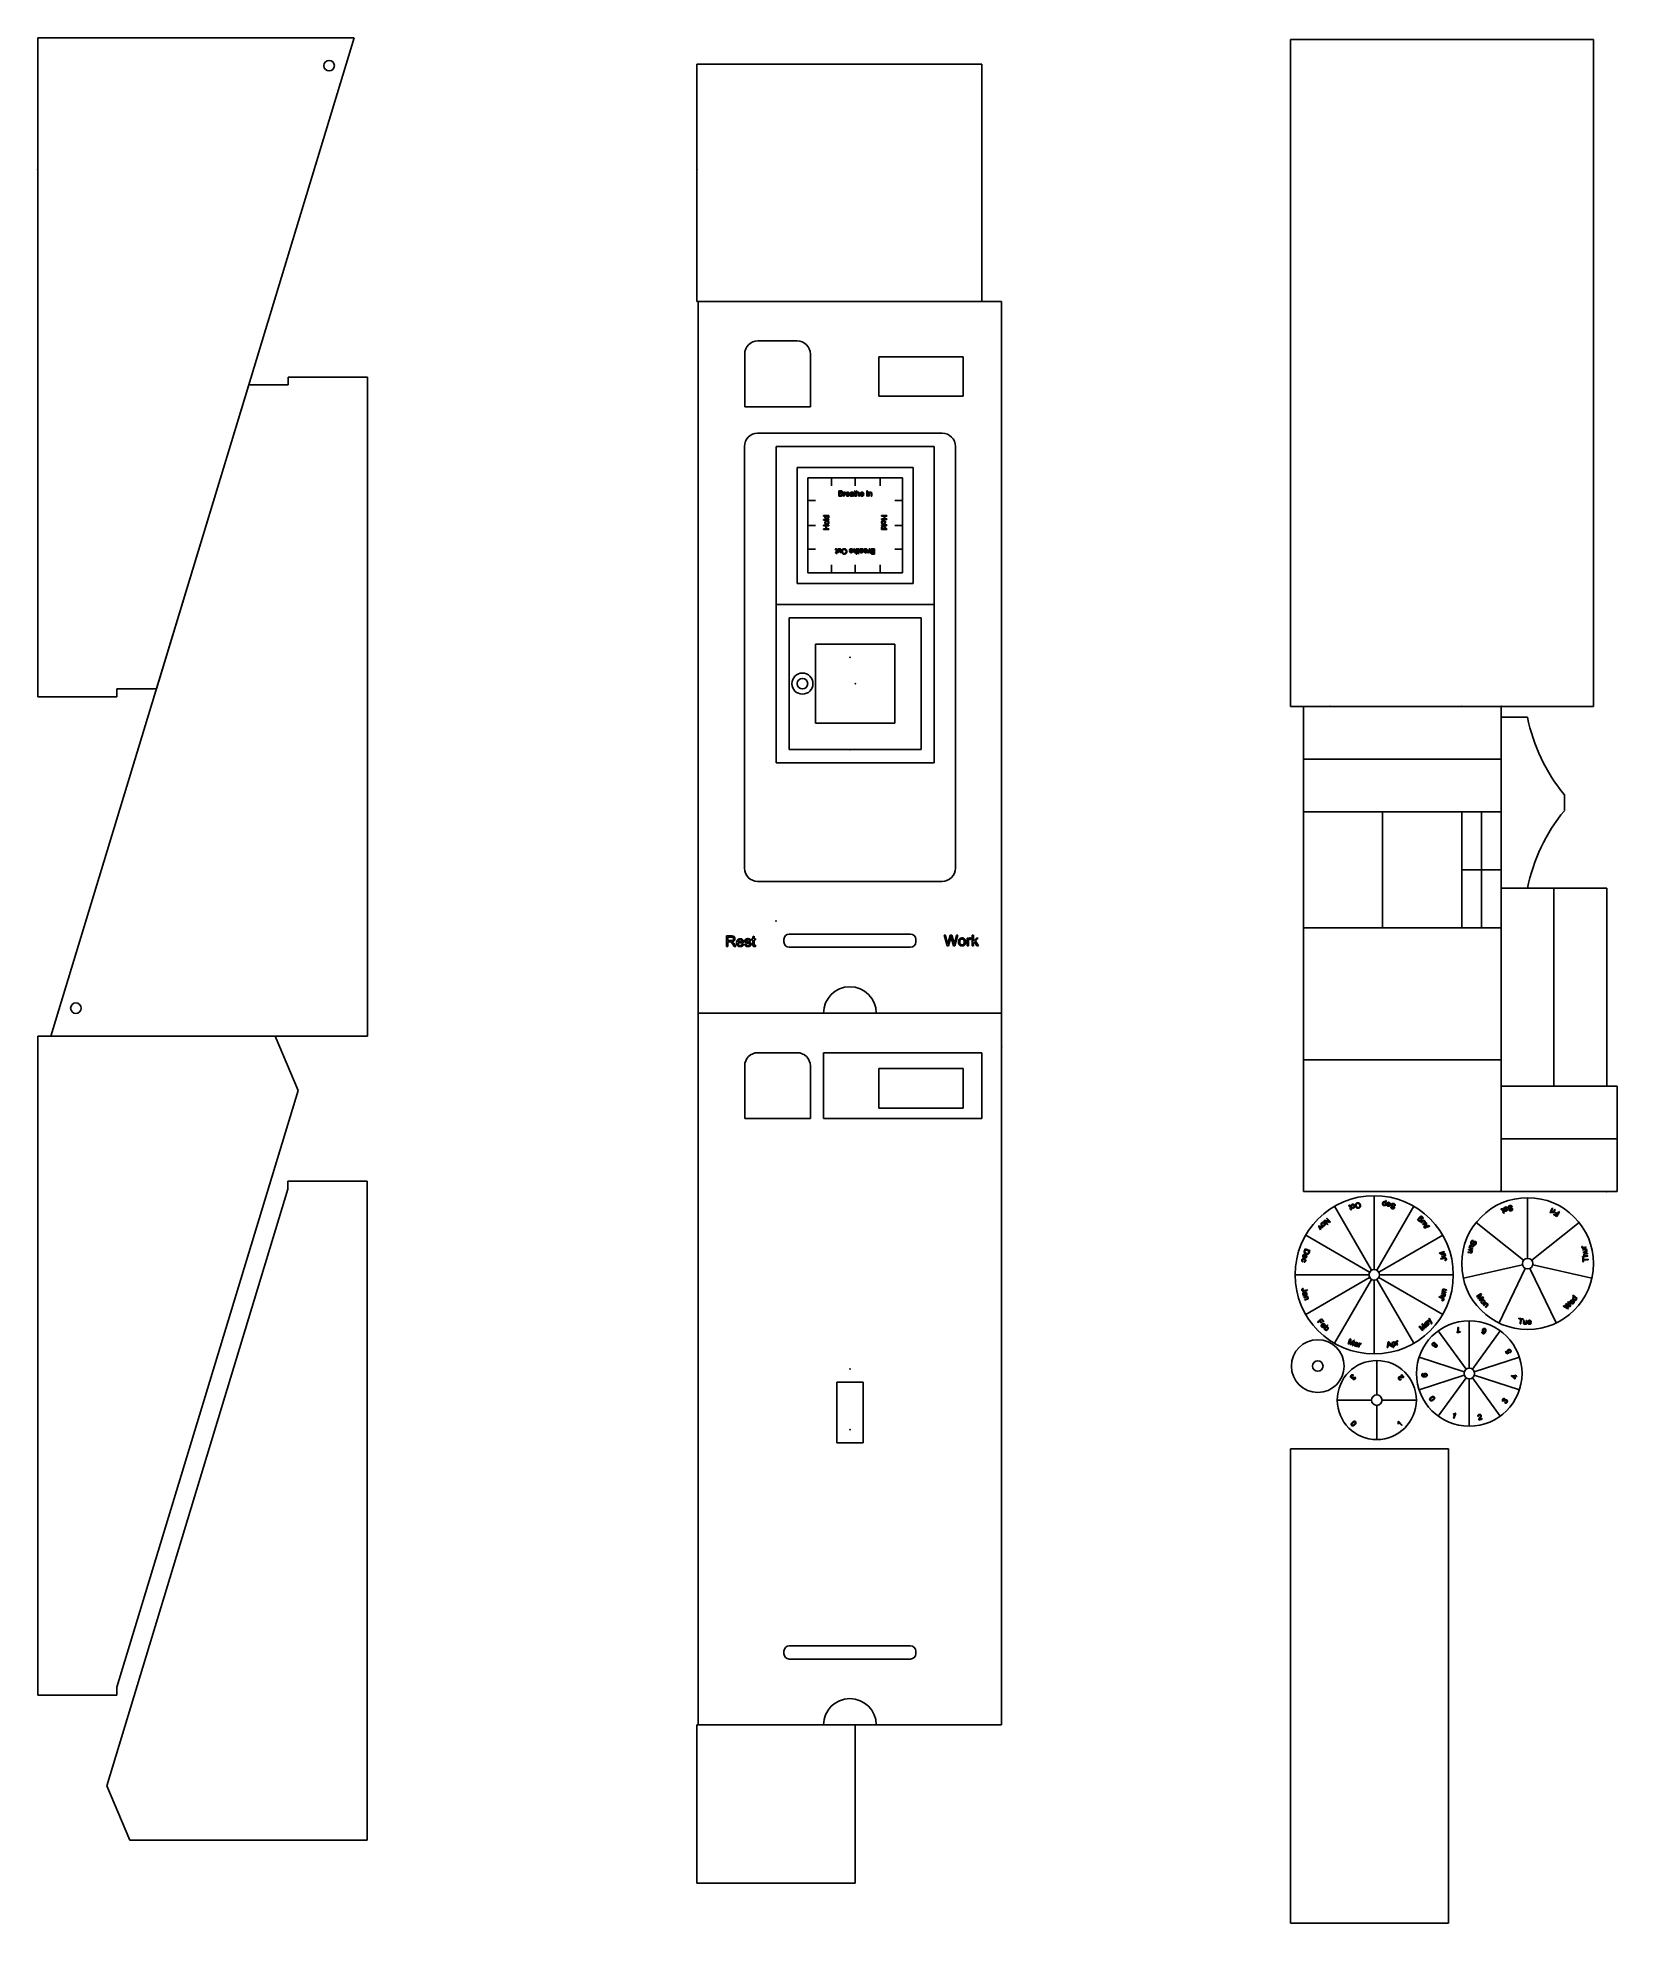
# Model space of a CAD drawing. Header units: millimetres. Extents: x 0 to 599, y -665 to 50.
import ezdxf

# ---------------------------------------------------------------- set-up
doc = ezdxf.new("R2010")
doc.units = ezdxf.units.MM
doc.header["$MEASUREMENT"] = 0
doc.layers.add('NEW WOOD 3MM v5_Sketch1', color=7, linetype='Continuous')

msp = doc.modelspace()

# ---------------------------------------------------------------- linework, layer by layer
at = {"layer": 'NEW WOOD 3MM v5_Sketch1'}
for p, q in [((0, 50), (120, 50)), ((0, 50), (0, -200)), ((45, -197), (120, 50)), ((475.03, -203.64), (475.03, 49.36)), ((475.03, 49.36), (590.03, 49.36)), ((590.03, 49.36), (590.03, -203.64)), ((250, 40), (250, -50)), ((358, 40), (250, 40)), ((358, -50), (358, 40)), ((250, -50), (358, -50)), ((359, -50), (250, -50)), ((250.5, -50), (250.5, -320)), ((365.5, -50), (250.5, -50)), ((250.5, -320), (250.5, -50)), ((365.5, -320), (365.5, -50)), ((268.09, -90), (268.09, -70)), ((273.09, -65), (288, -65)), ((293, -70), (293, -90)), ((319, -71), (351, -71)), ((319, -71), (351, -71)), ((319, -86), (319, -71)), ((319, -86), (319, -71)), ((319, -86), (319, -71)), ((319, -86), (319, -71)), ((319, -71), (351, -71)), ((319, -71), (351, -71)), ((351, -71), (351, -86)), ((351, -71), (351, -86)), ((351, -71), (351, -86)), ((351, -71), (351, -86)), ((80, -81.7), (5, -328.7)), ((95, -81.7), (80, -81.7)), ((95, -78.7), (95, -81.7)), ((125, -78.7), (95, -78.7)), ((125, -328.7), (125, -78.7)), ((293, -90), (268.09, -90)), ((351, -86), (319, -86)), ((351, -86), (319, -86)), ((351, -86), (319, -86)), ((351, -86), (319, -86)), ((343, -100), (273, -100)), ((268, -105), (268, -265)), ((280, -105), (340, -105)), ((280, -165), (280, -105)), ((340, -128), (340, -105)), ((340, -105), (340, -165)), ((348, -265), (348, -105)), ((288, -157), (288, -113)), ((288, -113), (332, -113)), ((332, -113), (332, -157)), ((292, -153), (292, -117)), ((292, -117), (328, -117)), ((301, -117), (301, -120)), ((310, -117), (301, -117)), ((301, -117), (301, -120)), ((310, -117), (310, -120)), ((310, -117), (319, -117)), ((310, -117), (310, -120)), ((319.5, -117), (319.5, -120)), ((319.5, -117), (319.5, -120)), ((328, -117), (328, -153)), ((292, -125.5), (295, -125.5)), ((325, -125.5), (328, -125.5)), ((340, -151), (340, -128)), ((292, -135), (295, -135)), ((325, -135), (328, -135)), ((292, -144), (295, -144)), ((301, -150), (301, -153)), ((301, -150), (301, -153)), ((310, -150), (310, -153)), ((310, -150), (310, -153)), ((319.5, -150), (319.5, -153)), ((319.5, -150), (319.5, -153)), ((325, -144), (328, -144)), ((332, -157), (288, -157)), ((328, -153), (292, -153)), ((280, -225), (280, -165)), ((280, -165), (340, -165)), ((340, -165), (280, -165)), ((285, -220), (285, -170)), ((285, -170), (335, -170)), ((335, -170), (335, -220)), ((340, -165), (340, -225)), ((295, -180), (325, -180)), ((295, -210), (295, -180)), ((325, -180), (325, -210)), ((0, -200), (30, -200)), ((30, -200), (30, -197)), ((30, -197), (45, -197)), ((590.03, -203.64), (475.03, -203.64)), ((480, -203.65), (555, -203.65)), ((480, -223.65), (480, -203.65)), ((480, -223.65), (480, -203.65)), ((480, -203.65), (480, -247.65)), ((480, -203.65), (480, -247.65)), ((480, -203.65), (555, -203.65)), ((490, -203.65), (540, -203.65)), ((490, -203.65), (540, -203.65)), ((494.5, -203.65), (500.5, -203.65)), ((494.5, -203.65), (500.5, -203.65)), ((555, -203.65), (555, -223.65)), ((555, -203.65), (555, -223.65)), ((325, -210), (295, -210)), ((555, -207.69), (564.93, -207.69)), ((555, -207.69), (564.93, -207.69)), ((335, -220), (285, -220)), ((280, -225), (340, -225)), ((313, -225), (303, -225)), ((313, -225), (303, -225)), ((313, -225), (303, -225)), ((480, -223.65), (555, -223.65)), ((555, -223.65), (480, -223.65)), ((480, -223.65), (555, -223.65)), ((555, -223.65), (480, -223.65)), ((480, -243.65), (480, -223.65)), ((480, -243.65), (480, -223.65)), ((555, -223.65), (555, -243.65)), ((555, -223.65), (555, -243.65)), ((578.93, -243.19), (578.93, -237.19)), ((480, -243.65), (480, -287.65)), ((480, -243.65), (480, -287.65)), ((480, -243.65), (480, -287.65)), ((510, -243.65), (480, -243.65)), ((510, -243.65), (480, -243.65)), ((480, -243.65), (480, -287.65)), ((510, -243.65), (480, -243.65)), ((510, -243.65), (480, -243.65)), ((555, -243.65), (480, -243.65)), ((555, -243.65), (480, -243.65)), ((510, -287.65), (510, -243.65)), ((510, -243.65), (540, -243.65)), ((510, -287.65), (510, -243.65)), ((510, -243.65), (540, -243.65)), ((510, -287.65), (510, -243.65)), ((510, -287.65), (510, -243.65)), ((510, -287.65), (510, -243.65)), ((510, -243.65), (540, -243.65)), ((510, -287.65), (510, -243.65)), ((510, -243.65), (540, -243.65)), ((510, -287.65), (510, -243.65)), ((510, -287.65), (510, -243.65)), ((540, -243.65), (555, -243.65)), ((540, -243.65), (540, -287.65)), ((540, -243.65), (555, -243.65)), ((540, -243.65), (540, -287.65)), ((540, -287.65), (540, -243.65)), ((540, -287.65), (540, -243.65)), ((540, -287.65), (540, -243.65)), ((540, -243.65), (555, -243.65)), ((540, -287.65), (540, -243.65)), ((540, -243.65), (540, -287.65)), ((540, -243.65), (555, -243.65)), ((540, -243.65), (540, -287.65)), ((547.5, -243.65), (547.5, -287.65)), ((547.5, -243.65), (547.5, -287.65)), ((555, -243.65), (555, -287.65)), ((555, -243.65), (555, -287.65)), ((555, -243.65), (555, -287.65)), ((555, -243.65), (555, -287.65)), ((273, -270), (343, -270)), ((555, -265.65), (540, -265.65)), ((555, -265.65), (540, -265.65)), ((555, -265.65), (540, -265.65)), ((555, -265.65), (540, -265.65)), ((555, -272.65), (555, -387.65)), ((555, -272.65), (555, -387.65)), ((555, -272.65), (555, -387.65)), ((555, -272.65), (555, -387.65)), ((555, -272.65), (555, -387.65)), ((555, -272.65), (555, -387.65)), ((555, -272.65), (575, -272.65)), ((555, -272.65), (575, -272.65)), ((555, -347.65), (555, -272.65)), ((555, -347.65), (555, -272.65)), ((555, -272.69), (555, -272.69)), ((555, -272.69), (555, -272.69)), ((575, -347.65), (575, -272.65)), ((575, -272.65), (575, -347.65)), ((575, -272.65), (595, -272.65)), ((575, -272.65), (595, -272.65)), ((575, -347.65), (575, -272.65)), ((575, -272.65), (575, -347.65)), ((595, -272.65), (595, -347.65)), ((595, -272.65), (595, -347.65)), ((283, -293), (283, -292)), ((285, -290), (331, -290)), ((333, -292), (333, -293)), ((480, -287.65), (510, -287.65)), ((555, -287.65), (480, -287.65)), ((555, -287.65), (480, -287.65)), ((480, -287.65), (510, -287.65)), ((555, -287.65), (480, -287.65)), ((480, -287.65), (480, -337.65)), ((480, -287.65), (480, -337.65)), ((480, -287.65), (510, -287.65)), ((480, -287.65), (510, -287.65)), ((555, -287.65), (480, -287.65)), ((540, -287.65), (510, -287.65)), ((540, -287.65), (510, -287.65)), ((540, -287.65), (510, -287.65)), ((540, -287.65), (510, -287.65)), ((555, -287.65), (540, -287.65)), ((555, -287.65), (540, -287.65)), ((555, -287.65), (540, -287.65)), ((555, -287.65), (540, -287.65)), ((555, -337.65), (555, -287.65)), ((555, -337.65), (555, -287.65)), ((331, -295), (285, -295)), ((250.5, -320), (250.5, -590)), ((250.5, -320), (365.5, -320)), ((365.5, -320), (250.5, -320)), ((250.5, -590), (250.5, -320)), ((365.5, -320), (365.5, -332.9)), ((365.5, -590), (365.5, -320)), ((0, -328.7), (90, -328.7)), ((0, -328.7), (0, -578.7)), ((125, -328.7), (5, -328.7)), ((98.74, -349.3), (90, -328.7)), ((555, -333.15), (555, -327.15)), ((555, -333.15), (555, -327.15)), ((273.09, -335), (288, -335)), ((298, -335), (305, -335)), ((298, -335), (308, -335)), ((298, -335), (305, -335)), ((298, -335), (348, -335)), ((298, -335), (308, -335)), ((298, -335), (358, -335)), ((298, -335), (308, -335)), ((298, -335), (358, -335)), ((298, -335), (308, -335)), ((298, -360), (298, -335)), ((298, -360), (298, -335)), ((298, -360), (298, -335)), ((298, -360), (298, -335)), ((298, -335), (348, -335)), ((308, -335), (358, -335)), ((308, -335), (358, -335)), ((358, -335), (358, -360)), ((358, -335), (358, -360)), ((358, -335), (358, -360)), ((358, -335), (358, -360)), ((268.09, -360), (268.09, -340)), ((293, -340), (293, -360)), ((319, -356), (319, -341)), ((319, -356), (319, -341)), ((319, -356), (319, -341)), ((319, -356), (319, -341)), ((319, -341), (351, -341)), ((319, -341), (351, -341)), ((319, -341), (351, -341)), ((319, -341), (351, -341)), ((351, -341), (351, -356)), ((351, -341), (351, -356)), ((351, -341), (351, -356)), ((351, -341), (351, -356)), ((480, -337.65), (555, -337.65)), ((555, -337.65), (480, -337.65)), ((555, -337.65), (480, -337.65)), ((480, -337.65), (480, -387.65)), ((480, -337.65), (480, -387.65)), ((480, -337.65), (555, -337.65)), ((555, -387.65), (555, -337.65)), ((555, -387.65), (555, -337.65)), ((30, -575.7), (98.74, -349.3)), ((555, -367.65), (555, -347.65)), ((555, -367.65), (555, -347.65)), ((575, -347.65), (555, -347.65)), ((555, -347.65), (599, -347.65)), ((575, -347.65), (555, -347.65)), ((555, -347.65), (599, -347.65)), ((595, -347.65), (575, -347.65)), ((595, -347.65), (575, -347.65)), ((599, -347.65), (599, -367.65)), ((599, -347.65), (599, -367.65)), ((351, -356), (319, -356)), ((351, -356), (319, -356)), ((351, -356), (319, -356)), ((351, -356), (319, -356)), ((293, -360), (268.09, -360)), ((358, -360), (298, -360)), ((358, -360), (298, -360)), ((348, -360), (298, -360)), ((348, -360), (298, -360)), ((358, -360), (308, -360)), ((358, -360), (308, -360)), ((358, -360), (348, -360)), ((358, -360), (348, -360)), ((358, -360), (348, -360)), ((358, -360), (348, -360)), ((358, -360), (351, -360)), ((358, -360), (351, -360)), ((555, -387.65), (555, -367.65)), ((599, -367.65), (555, -367.65)), ((555, -367.65), (599, -367.65)), ((555, -367.65), (599, -367.65)), ((555, -387.65), (555, -367.65)), ((599, -367.65), (555, -367.65)), ((599, -367.65), (599, -387.65)), ((599, -367.65), (599, -387.65)), ((94.9, -383.7), (94.9, -386.7)), ((124.9, -383.7), (94.9, -383.7)), ((124.9, -633.7), (124.9, -383.7)), ((94.9, -386.7), (26.16, -613.1)), ((480, -387.65), (555, -387.65)), ((599, -387.65), (555, -387.65)), ((599, -387.65), (555, -387.65)), ((303, -483), (303, -460)), ((303, -460), (313, -460)), ((313, -460), (313, -483)), ((303, -483), (303, -473)), ((313, -473), (313, -483)), ((313, -483), (303, -483)), ((313, -483), (303, -483)), ((313, -483), (303, -483)), ((475.03, -665.23), (475.03, -485.23)), ((475.03, -485.23), (535.03, -485.23)), ((535.03, -485.23), (535.03, -665.23)), ((283, -563), (283, -562)), ((285, -560), (331, -560)), ((331, -565), (285, -565)), ((333, -562), (333, -563)), ((0, -578.7), (30, -578.7)), ((30, -578.7), (30, -575.7)), ((310, -590), (250, -590)), ((250, -650), (250, -590)), ((250.5, -590), (365.5, -590)), ((310, -590), (310, -650)), ((26.16, -613.1), (34.9, -633.7)), ((124.9, -633.7), (34.9, -633.7)), ((310, -650), (250, -650)), ((535.03, -665.23), (475.03, -665.23))]:
    msp.add_line(p, q, dxfattribs=at)
at = {"layer": 'NEW WOOD 3MM v5_Sketch1', "color": 244, "true_color": 0x991b1e}
for p, q in [((303.74, -121.86), (304.49, -121.86)), ((303.74, -123.86), (303.74, -121.86)), ((304.5, -123.86), (303.74, -123.86)), ((304, -122.1), (304, -122.7)), ((304.4, -122.1), (304, -122.1)), ((304, -122.7), (304.44, -122.7)), ((304.47, -122.94), (304, -122.94)), ((304, -122.94), (304, -123.63)), ((304, -123.63), (304.5, -123.63)), ((305.58, -123.86), (305.58, -122.42)), ((305.58, -122.42), (305.8, -122.42)), ((305.83, -123.86), (305.58, -123.86)), ((305.8, -122.42), (305.8, -122.63)), ((305.83, -123.11), (305.83, -123.86)), ((306.37, -122.46), (306.28, -122.69)), ((307.8, -123.2), (306.72, -123.2)), ((306.74, -123), (307.55, -123)), ((307.54, -123.4), (307.8, -123.43)), ((308.3, -122.86), (308.06, -122.83)), ((309.03, -123.23), (309.03, -123.14)), ((309.36, -123.86), (309.1, -123.86)), ((309.28, -122.93), (309.28, -123.26)), ((309.52, -122.42), (309.7, -122.42)), ((309.52, -122.61), (309.52, -122.42)), ((309.7, -122.61), (309.52, -122.61)), ((309.7, -122.06), (309.95, -121.91)), ((309.7, -122.42), (309.7, -122.06)), ((309.7, -123.44), (309.7, -122.61)), ((309.95, -121.91), (309.95, -122.42)), ((309.95, -122.42), (310.2, -122.42)), ((309.95, -122.61), (309.95, -123.45)), ((310.2, -122.61), (309.95, -122.61)), ((310.2, -122.42), (310.2, -122.61)), ((310.2, -123.64), (310.23, -123.86)), ((310.44, -121.86), (310.68, -121.86)), ((310.44, -123.86), (310.44, -121.86)), ((310.68, -123.86), (310.44, -123.86)), ((310.68, -121.86), (310.68, -122.58)), ((310.68, -123.07), (310.68, -123.86)), ((311.37, -123.86), (311.37, -122.95)), ((311.62, -123.86), (311.37, -123.86)), ((311.62, -122.95), (311.62, -123.86)), ((313.24, -123.2), (312.16, -123.2)), ((312.17, -123), (312.98, -123)), ((312.98, -123.4), (313.23, -123.43)), ((314.4, -123.86), (314.4, -121.86)), ((314.4, -121.86), (314.66, -121.86)), ((314.66, -123.86), (314.4, -123.86)), ((314.66, -121.86), (314.66, -123.86)), ((315.1, -122.42), (315.32, -122.42)), ((315.1, -123.86), (315.1, -122.42)), ((315.34, -123.86), (315.1, -123.86)), ((315.32, -122.42), (315.32, -122.62)), ((315.34, -123.07), (315.34, -123.86)), ((316.03, -123.86), (316.03, -122.98)), ((316.27, -123.86), (316.03, -123.86)), ((316.27, -122.97), (316.27, -123.86)), ((298, -131.44), (298, -131.19)), ((298, -131.19), (300, -131.19)), ((298.72, -131.44), (298, -131.44)), ((298, -132.99), (298, -132.74)), ((298, -132.74), (300, -132.74)), ((300, -132.99), (298, -132.99)), ((298, -135.21), (298, -134.94)), ((298, -134.94), (300, -134.94)), ((298.82, -135.21), (298, -135.21)), ((298.82, -136.25), (298.82, -135.21)), ((299.06, -135.21), (299.06, -136.25)), ((300, -135.21), (299.06, -135.21)), ((300, -131.42), (299.82, -131.42)), ((300, -131.19), (300, -131.42)), ((300, -132.74), (300, -132.99)), ((300, -134.94), (300, -135.21)), ((320, -131.21), (322, -131.21)), ((320, -131.48), (320, -131.21)), ((320.94, -131.48), (320, -131.48)), ((320, -132.78), (320, -132.52)), ((320, -132.52), (320.94, -132.52)), ((322, -132.78), (320, -132.78)), ((320, -134.99), (320, -134.74)), ((320, -134.74), (322, -134.74)), ((322, -134.99), (320, -134.99)), ((320.94, -132.52), (320.94, -131.48)), ((322, -131.48), (321.18, -131.48)), ((321.18, -131.48), (321.18, -132.52)), ((321.18, -132.52), (322, -132.52)), ((322, -131.21), (322, -131.48)), ((322, -132.52), (322, -132.78)), ((322, -134.74), (322, -134.99)), ((298, -136.25), (298.82, -136.25)), ((298, -136.51), (298, -136.25)), ((300, -136.51), (298, -136.51)), ((299.06, -136.25), (300, -136.25)), ((300, -136.25), (300, -136.51)), ((320, -136.31), (320.18, -136.31)), ((320, -136.54), (320, -136.31)), ((322, -136.54), (320, -136.54)), ((321.28, -136.29), (322, -136.29)), ((322, -136.29), (322, -136.54)), ((302.5, -144.08), (302.47, -143.87)), ((302.5, -145.31), (302.5, -145.12)), ((302.5, -145.12), (302.75, -145.12)), ((302.75, -145.31), (302.5, -145.31)), ((302.75, -145.12), (302.75, -144.27)), ((302.75, -145.82), (302.75, -145.31)), ((303, -145.67), (302.75, -145.82)), ((303, -144.29), (303, -145.12)), ((303, -145.12), (303.18, -145.12)), ((303, -145.31), (303, -145.67)), ((303.18, -145.31), (303, -145.31)), ((303.18, -145.12), (303.18, -145.31)), ((303.42, -143.86), (303.64, -143.86)), ((303.42, -145.31), (303.42, -143.86)), ((303.67, -145.31), (303.42, -145.31)), ((303.64, -143.86), (303.64, -144.08)), ((303.67, -144.54), (303.67, -145.31)), ((304.35, -145.31), (304.35, -144.51)), ((304.6, -145.31), (304.35, -145.31)), ((304.6, -144.42), (304.6, -145.31)), ((308.11, -144.33), (307.85, -144.3)), ((307.85, -144.53), (308.93, -144.53)), ((308.91, -144.73), (308.1, -144.73)), ((309.47, -143.86), (309.72, -143.86)), ((309.47, -144.78), (309.47, -143.86)), ((309.72, -143.86), (309.72, -144.78)), ((310.41, -143.86), (310.65, -143.86)), ((310.41, -144.66), (310.41, -143.86)), ((310.41, -145.86), (310.41, -145.15)), ((310.65, -145.86), (310.41, -145.86)), ((310.65, -143.86), (310.65, -145.86)), ((310.89, -144.08), (310.86, -143.87)), ((310.89, -145.31), (310.89, -145.12)), ((310.89, -145.12), (311.14, -145.12)), ((311.14, -145.31), (310.89, -145.31)), ((311.14, -145.12), (311.14, -144.27)), ((311.14, -145.82), (311.14, -145.31)), ((311.38, -145.67), (311.14, -145.82)), ((311.38, -144.29), (311.38, -145.12)), ((311.38, -145.12), (311.56, -145.12)), ((311.56, -145.31), (311.38, -145.31)), ((311.38, -145.31), (311.38, -145.67)), ((311.56, -145.12), (311.56, -145.31)), ((311.73, -143.86), (311.99, -143.86)), ((311.81, -144.8), (311.81, -144.47)), ((312.06, -144.5), (312.06, -144.59)), ((312.78, -144.87), (313.02, -144.9)), ((313.28, -144.53), (314.36, -144.53)), ((313.54, -144.33), (313.29, -144.3)), ((314.35, -144.73), (313.54, -144.73)), ((314.72, -145.27), (314.8, -145.04)), ((315.26, -144.62), (315.26, -143.86)), ((315.26, -143.86), (315.51, -143.86)), ((315.29, -145.31), (315.29, -145.09)), ((315.51, -145.31), (315.29, -145.31)), ((315.51, -143.86), (315.51, -145.31)), ((316.58, -143.86), (317.35, -143.86)), ((317.08, -144.1), (316.58, -144.1)), ((317.35, -145.86), (316.6, -145.86)), ((316.62, -144.79), (317.08, -144.79)), ((317.08, -145.02), (316.65, -145.02)), ((316.68, -145.63), (317.08, -145.63)), ((317.08, -144.79), (317.08, -144.1)), ((317.08, -145.63), (317.08, -145.02)), ((317.35, -143.86), (317.35, -145.86)), ((261.22, -290.72), (263, -290.72)), ((261.24, -294.72), (261.22, -290.72)), ((263.02, -291.16), (261.75, -291.17)), ((261.75, -291.17), (261.76, -292.49)), ((261.76, -292.49), (262.9, -292.48)), ((262.37, -292.94), (261.76, -292.95)), ((261.76, -292.95), (261.76, -294.72)), ((265.57, -292.98), (267.18, -292.98)), ((270.4, -292.55), (269.92, -292.61)), ((270.82, -292.18), (270.82, -291.8)), ((270.82, -291.8), (271.18, -291.8)), ((271.18, -292.18), (270.82, -292.18)), ((271.18, -291.08), (271.67, -290.78)), ((271.18, -291.8), (271.18, -291.08)), ((271.19, -293.84), (271.18, -292.18)), ((271.67, -290.78), (271.67, -291.79)), ((271.67, -291.79), (272.16, -291.79)), ((272.17, -292.17), (271.67, -292.18)), ((271.67, -292.18), (271.68, -293.87)), ((272.16, -291.79), (272.17, -292.17)), ((344.83, -294.45), (343.76, -290.46)), ((343.76, -290.46), (344.3, -290.46)), ((344.3, -290.46), (344.92, -293.08)), ((345.27, -293.15), (346.02, -290.45)), ((346.21, -291.4), (345.37, -294.45)), ((346.02, -290.45), (346.66, -290.45)), ((347.31, -294.45), (346.45, -291.4)), ((346.66, -290.45), (347.24, -292.47)), ((347.75, -293.02), (348.37, -290.44)), ((348.9, -290.44), (347.82, -294.44)), ((348.37, -290.44), (348.9, -290.44)), ((352.44, -291.53), (352.88, -291.53)), ((352.45, -294.43), (352.44, -291.53)), ((352.88, -291.53), (352.88, -291.97)), ((352.93, -292.91), (352.94, -294.43)), ((354.01, -291.62), (353.84, -292.08)), ((354.38, -290.42), (354.87, -290.42)), ((354.39, -294.42), (354.38, -290.42)), ((354.87, -290.42), (354.88, -292.7)), ((354.88, -292.7), (356.04, -291.52)), ((355.22, -292.94), (354.88, -293.27)), ((356.19, -294.42), (355.22, -292.94)), ((356.67, -291.52), (355.57, -292.6)), ((355.57, -292.6), (356.79, -294.42)), ((356.04, -291.52), (356.67, -291.52)), ((261.76, -294.72), (261.24, -294.72)), ((264.09, -294.72), (263.56, -293.89)), ((264.06, -293.63), (264.76, -294.71)), ((264.76, -294.71), (264.09, -294.72)), ((267.7, -293.38), (265.54, -293.39)), ((267.18, -293.77), (267.69, -293.83)), ((268.11, -293.84), (268.59, -293.76)), ((272.17, -294.25), (272.24, -294.68)), ((345.37, -294.45), (344.83, -294.45)), ((347.82, -294.44), (347.31, -294.45)), ((352.94, -294.43), (352.45, -294.43)), ((354.88, -294.42), (354.39, -294.42)), ((354.88, -293.27), (354.88, -294.42)), ((356.79, -294.42), (356.19, -294.42)), ((505.82, -417.52), (491.82, -393.27)), ((497.24, -393.17), (497.14, -392.98)), ((497.82, -394.06), (497.54, -393.27)), ((497.77, -393.2), (498.05, -393.98)), ((498.34, -393.12), (498.1, -393.16)), ((506.82, -417.25), (506.82, -389.25)), ((507.82, -417.52), (521.82, -393.27)), ((510.91, -393.01), (510.94, -392.82)), ((511.13, -393.04), (510.91, -393.01)), ((511.07, -391.72), (511.17, -391.02)), ((511.41, -391.06), (511.13, -393.04)), ((511.17, -391.02), (511.41, -391.06)), ((511.62, -392.32), (512.68, -392.54)), ((511.91, -392.19), (511.67, -392.1)), ((512.62, -392.74), (511.83, -392.57)), ((514.8, -393.07), (514.55, -393.02)), ((565, -413), (565, -390)), ((487.73, -398.75), (487.93, -398.57)), ((489.05, -400.25), (487.73, -398.75)), ((487.93, -398.57), (489.76, -399.06)), ((490.03, -399.39), (488.2, -398.91)), ((488.2, -398.91), (489.24, -400.08)), ((488.72, -397.88), (488.91, -397.71)), ((489.76, -399.06), (488.72, -397.88)), ((488.91, -397.71), (490.23, -399.21)), ((489.24, -400.08), (489.05, -400.25)), ((490.23, -399.21), (490.03, -399.39)), ((497.59, -394.15), (497.82, -394.06)), ((497.65, -394.33), (497.59, -394.15)), ((497.89, -394.24), (497.65, -394.33)), ((498.05, -394.72), (497.89, -394.24)), ((498.05, -393.98), (498.22, -393.92)), ((498.24, -394.5), (498.05, -394.72)), ((498.29, -394.1), (498.12, -394.16)), ((498.12, -394.16), (498.24, -394.5)), ((498.22, -393.92), (498.29, -394.1)), ((498.27, -393.65), (498.49, -393.55)), ((513.11, -393.43), (513.36, -393.48)), ((523.27, -398.4), (524.07, -397.43)), ((523.44, -398.54), (523.27, -398.4)), ((523.56, -398.41), (523.44, -398.54)), ((524.5, -399.43), (525.48, -398.37)), ((524.68, -399.59), (524.5, -399.43)), ((525.21, -399.03), (524.68, -399.59)), ((525.22, -397.97), (525.05, -397.79)), ((525.18, -400.06), (525.72, -399.47)), ((525.36, -400.23), (525.18, -400.06)), ((525.97, -399.57), (525.36, -400.23)), ((525.48, -398.37), (525.64, -398.52)), ((525.64, -398.52), (525.5, -398.67)), ((525.68, -401.35), (526.57, -399.38)), ((526.4, -400.39), (526.14, -400.92)), ((526.86, -400.89), (526.4, -400.39)), ((526.78, -399.6), (526.5, -400.19)), ((526.5, -400.19), (527.07, -400.79)), ((526.57, -399.38), (526.78, -399.6)), ((563.44, -413.75), (545.45, -399.41)), ((555.02, -394.52), (554.9, -394.34)), ((555.69, -395.35), (555.33, -394.59)), ((555.46, -395.46), (555.69, -395.35)), ((555.54, -395.63), (555.46, -395.46)), ((555.77, -395.53), (555.54, -395.63)), ((555.55, -394.49), (555.91, -395.25)), ((555.98, -395.98), (555.77, -395.53)), ((555.79, -393.91), (556.03, -393.82)), ((555.91, -395.25), (556.07, -395.17)), ((556.14, -395.75), (555.98, -395.98)), ((556.15, -395.35), (555.99, -395.42)), ((555.99, -395.42), (556.14, -395.75)), ((556.07, -395.17), (556.15, -395.35)), ((556.21, -394.75), (556.09, -394.45)), ((556.33, -394.38), (556.36, -394.47)), ((557.14, -394.45), (557.37, -394.39)), ((557.9, -394.63), (558.13, -394.53)), ((559.12, -393.41), (558.89, -393.51)), ((566.56, -413.75), (584.55, -399.41)), ((573.5, -395.8), (573.62, -395.54)), ((573.73, -395.9), (573.5, -395.8)), ((573.62, -395.54), (573.84, -395.64)), ((573.73, -395.3), (574.32, -393.97)), ((573.95, -395.4), (573.73, -395.3)), ((573.84, -395.64), (573.73, -395.9)), ((574.55, -394.08), (573.95, -395.4)), ((574.16, -395.44), (574.34, -395.27)), ((574.32, -393.97), (574.55, -394.08)), ((574.65, -395.73), (574.75, -395.53)), ((574.85, -395.83), (574.65, -395.73)), ((575.49, -394.53), (574.85, -395.83)), ((574.88, -396.46), (575, -396.25)), ((576.05, -397.13), (574.88, -396.46)), ((574.94, -395.1), (575.27, -394.42)), ((575, -396.25), (575.94, -396.8)), ((575.27, -394.42), (575.49, -394.53)), ((575.44, -395.79), (575.56, -395.58)), ((576.25, -396.26), (575.44, -395.79)), ((575.56, -395.58), (576.37, -396.05)), ((575.94, -396.8), (576.25, -396.26)), ((577.05, -395.4), (576.05, -397.13)), ((576.37, -396.05), (576.82, -395.27)), ((576.82, -395.27), (577.05, -395.4)), ((505.09, -418.25), (480.84, -404.25)), ((485.75, -400.8), (485.9, -400.63)), ((486.48, -402.17), (485.75, -400.8)), ((485.9, -400.63), (487.35, -401.18)), ((486.19, -401.16), (486.64, -401.99)), ((487.18, -401.37), (486.33, -401.03)), ((486.64, -401.99), (486.48, -402.17)), ((487.35, -401.18), (487.18, -401.37)), ((508.55, -418.25), (532.8, -404.25)), ((525.87, -401.56), (525.68, -401.35)), ((527.86, -400.74), (525.87, -401.56)), ((526.29, -401.13), (526.86, -400.89)), ((527.07, -400.79), (527.66, -400.54)), ((527.66, -400.54), (527.86, -400.74)), ((544.42, -406.23), (544.35, -406.47)), ((479.83, -414.11), (479.75, -414.34)), ((480.11, -412.54), (480.02, -412.78)), ((480.23, -412.84), (480.51, -411.8)), ((480.27, -414.43), (480.28, -414.18)), ((480.35, -410.13), (480.58, -409.45)), ((480.7, -411.87), (480.5, -412.65)), ((480.58, -409.45), (482.47, -410.09)), ((480.72, -409.77), (480.58, -410.18)), ((482.16, -410.27), (480.72, -409.77)), ((482.03, -410.66), (482.16, -410.27)), ((482.47, -410.09), (482.25, -410.74)), ((531.47, -410.99), (533.37, -410.36)), ((531.55, -411.22), (531.47, -410.99)), ((533.45, -410.59), (531.55, -411.22)), ((532.09, -413.09), (533.42, -412.8)), ((532.14, -413.35), (532.09, -413.09)), ((533.49, -413.05), (532.14, -413.35)), ((532.2, -411.43), (533.6, -411.03)), ((532.27, -411.67), (532.2, -411.43)), ((533.02, -411.45), (532.27, -411.67)), ((532.46, -412.32), (533.23, -412.1)), ((532.52, -412.56), (532.46, -412.32)), ((533.39, -412.31), (532.52, -412.56)), ((533.37, -410.36), (533.45, -410.59)), ((533.66, -411.24), (533.45, -411.3)), ((533.6, -411.03), (533.66, -411.24)), ((533.73, -413.85), (533.64, -413.63)), ((542.39, -410.74), (542.44, -410.5)), ((543.26, -410.93), (542.39, -410.74)), ((542.44, -410.5), (543.3, -410.69)), ((542.59, -409.83), (542.64, -409.59)), ((543.36, -410), (542.59, -409.83)), ((542.64, -409.59), (544.05, -409.9)), ((542.77, -409.07), (542.83, -408.86)), ((544.16, -409.48), (542.77, -409.07)), ((542.83, -408.86), (543.03, -408.92)), ((543.48, -409.03), (544.23, -409.25)), ((543.63, -408.1), (544.49, -408.36)), ((544.42, -408.59), (543.65, -408.37)), ((544.01, -410.11), (543.81, -410.07)), ((544.05, -409.9), (544.01, -410.11)), ((544.23, -409.25), (544.16, -409.48)), ((544.49, -408.36), (544.42, -408.59)), ((544.61, -407.94), (544.68, -407.7)), ((585.62, -408.55), (585.86, -408.57)), ((585.73, -409.11), (585.94, -409.05)), ((585.79, -409.32), (585.73, -409.11)), ((587.18, -408.92), (585.79, -409.32)), ((585.83, -412.28), (586.54, -412.17)), ((585.86, -412.52), (585.83, -412.28)), ((587.84, -412.23), (585.86, -412.52)), ((585.9, -409.72), (587.32, -409.41)), ((585.96, -409.96), (585.9, -409.72)), ((585.9, -412.76), (586.13, -412.74)), ((586, -414.34), (585.9, -412.76)), ((586.71, -409.79), (585.96, -409.96)), ((586.24, -414.32), (586, -414.34)), ((586.11, -410.63), (586.89, -410.45)), ((586.16, -410.87), (586.11, -410.63)), ((586.13, -412.74), (586.18, -413.4)), ((587.04, -410.67), (586.16, -410.87)), ((586.18, -413.4), (587.94, -413.28)), ((587.95, -413.55), (586.19, -413.67)), ((586.19, -413.67), (586.24, -414.32)), ((586.39, -408.9), (587.12, -408.69)), ((586.76, -411.2), (587.67, -411.06)), ((587.7, -411.3), (586.8, -411.44)), ((587.02, -412.1), (587.8, -411.99)), ((587.12, -408.69), (587.18, -408.92)), ((587.36, -409.62), (587.16, -409.67)), ((587.32, -409.41), (587.36, -409.62)), ((587.67, -411.06), (587.7, -411.3)), ((587.8, -411.99), (587.84, -412.23)), ((587.94, -413.28), (587.95, -413.55)), ((504.82, -419.25), (476.82, -419.25)), ((505.09, -420.25), (480.84, -434.25)), ((505.82, -420.98), (491.82, -445.23)), ((506.82, -421.25), (506.82, -449.25)), ((507.82, -420.98), (521.82, -445.23)), ((508.55, -420.25), (532.8, -434.25)), ((508.82, -419.25), (536.82, -419.25)), ((563.05, -415.45), (540.63, -420.56)), ((564.13, -416.8), (554.15, -437.52)), ((565.87, -416.8), (575.85, -437.52)), ((566.95, -415.45), (589.37, -420.56)), ((479.87, -424.4), (479.95, -424.63)), ((480, -427.31), (479.93, -427.06)), ((480.1, -425.21), (481.45, -424.92)), ((480.12, -427.71), (481.5, -427.24)), ((480.2, -427.94), (480.12, -427.71)), ((481.5, -425.18), (480.17, -425.47)), ((480.95, -427.69), (480.2, -427.94)), ((480.42, -428.59), (481.26, -428.31)), ((480.5, -428.82), (480.42, -428.59)), ((481.35, -428.54), (480.5, -428.82)), ((480.53, -426.82), (480.61, -426.8)), ((480.88, -426.98), (480.56, -427.07)), ((480.69, -426.03), (480.65, -425.79)), ((481.57, -427.45), (481.37, -427.52)), ((481.45, -424.92), (481.5, -425.18)), ((481.5, -427.24), (481.57, -427.45)), ((531.4, -427.74), (531.48, -427.49)), ((532.69, -428.2), (531.4, -427.74)), ((531.48, -427.49), (532.77, -427.95)), ((532.14, -427.27), (532.21, -427.03)), ((533, -427.52), (532.14, -427.27)), ((532.21, -427.03), (532.98, -427.26)), ((532.4, -426.38), (532.47, -426.14)), ((533.14, -426.59), (532.4, -426.38)), ((532.47, -426.14), (533.86, -426.55)), ((532.47, -429), (532.52, -428.77)), ((532.57, -425.74), (532.62, -425.52)), ((533.99, -426.06), (532.57, -425.74)), ((532.62, -425.52), (532.82, -425.57)), ((533.27, -425.64), (534.04, -425.82)), ((534.19, -425.15), (533.33, -424.95)), ((533.38, -424.71), (534.25, -424.91)), ((533.8, -426.76), (533.59, -426.7)), ((533.86, -426.55), (533.8, -426.76)), ((534.04, -425.82), (533.99, -426.06)), ((534.25, -424.91), (534.19, -425.15)), ((545.67, -427.5), (547.3, -426.34)), ((545.81, -427.7), (545.67, -427.5)), ((547.2, -426.72), (545.81, -427.7)), ((546.15, -428.18), (547.2, -426.72)), ((546.29, -428.37), (546.15, -428.18)), ((547.99, -427.88), (546.29, -428.37)), ((546.62, -428.85), (547.99, -427.88)), ((546.77, -429.05), (546.62, -428.85)), ((547.53, -426.67), (546.65, -427.87)), ((548.4, -427.9), (546.77, -429.05)), ((546.78, -428.02), (548.2, -427.61)), ((547.3, -426.34), (547.53, -426.67)), ((548.2, -427.61), (548.4, -427.9)), ((582.35, -429.08), (581.65, -429.9)), ((582.08, -427.23), (582.22, -427.03)), ((582.65, -427.65), (582.08, -427.23)), ((582.22, -427.03), (583.83, -428.22)), ((583.69, -428.4), (583.55, -428.29)), ((583.83, -428.22), (583.69, -428.4)), ((485.35, -437.22), (486.85, -435.91)), ((486.85, -436.26), (486.38, -436.67)), ((486.85, -435.91), (487.74, -436.92)), ((487.56, -437.08), (486.85, -436.26)), ((527.52, -435.89), (527.67, -435.7)), ((527.97, -436.66), (527.52, -435.89)), ((527.67, -435.7), (528.45, -437.06)), ((548.26, -430.78), (549.29, -429.76)), ((548.43, -430.96), (548.26, -430.78)), ((548.99, -430.4), (548.43, -430.96)), ((548.92, -431.45), (549.54, -430.82)), ((549.09, -431.62), (548.92, -431.45)), ((549.72, -430.99), (549.09, -431.62)), ((549.29, -429.76), (549.44, -429.92)), ((549.44, -429.92), (549.3, -430.07)), ((561.68, -435.99), (561.71, -435.75)), ((562.33, -436.07), (561.68, -435.99)), ((561.71, -435.75), (563.28, -435.94)), ((562.12, -437.82), (562.33, -436.07)), ((562.59, -436.1), (562.38, -437.85)), ((563.25, -436.18), (562.59, -436.1)), ((563.28, -435.94), (563.25, -436.18)), ((578.53, -431.11), (578.73, -430.92)), ((580.3, -432.19), (578.53, -431.11)), ((578.73, -430.92), (579.85, -431.66)), ((579.35, -430.33), (579.59, -430.11)), ((580.01, -431.57), (579.35, -430.33)), ((579.59, -430.11), (580.49, -430.65)), ((579.75, -430.61), (580.49, -432.01)), ((581.19, -431.34), (579.84, -430.53)), ((580.21, -429.52), (580.4, -429.34)), ((580.86, -430.67), (580.21, -429.52)), ((580.49, -432.01), (580.3, -432.19)), ((580.4, -429.34), (581.38, -431.16)), ((581.38, -431.16), (581.19, -431.34)), ((581.51, -429.76), (582.03, -429.14)), ((582.33, -429.41), (582.52, -429.23)), ((485.52, -437.42), (485.35, -437.22)), ((486.2, -436.82), (485.52, -437.42)), ((486.82, -437.53), (486.2, -436.82)), ((486.38, -436.67), (487, -437.38)), ((487, -437.38), (486.82, -437.53)), ((487.89, -438.98), (487.13, -438.21)), ((487.28, -438.08), (487.85, -438.65)), ((487.74, -436.92), (487.56, -437.08)), ((487.57, -438.93), (487.72, -439.13)), ((487.72, -439.73), (489.06, -438.24)), ((487.89, -439.89), (487.72, -439.73)), ((488.02, -439.75), (487.89, -439.89)), ((489.24, -438.41), (488.76, -438.94)), ((489.06, -438.24), (489.24, -438.41)), ((523.77, -438.99), (524.06, -438.72)), ((525.12, -440.46), (523.77, -438.99)), ((524.06, -438.72), (525.37, -439.44)), ((525.74, -439.89), (524.16, -439.03)), ((524.16, -439.03), (525.31, -440.29)), ((524.91, -437.94), (525.17, -437.69)), ((525.5, -439.28), (524.91, -437.94)), ((525.31, -440.29), (525.12, -440.46)), ((525.17, -437.69), (526.53, -439.16)), ((526.34, -439.34), (525.2, -438.11)), ((525.2, -438.11), (525.91, -439.73)), ((525.91, -439.73), (525.74, -439.89)), ((526.3, -437.94), (526.12, -438.09)), ((526.53, -439.16), (526.34, -439.34)), ((526.82, -436.72), (526.99, -436.52)), ((528.29, -437.22), (526.82, -436.72)), ((526.99, -436.52), (527.83, -436.82)), ((527.07, -437.66), (527, -437.6)), ((527.02, -437.27), (527.26, -437.5)), ((527.76, -437.85), (527.58, -438.04)), ((528.45, -437.9), (528.25, -437.78)), ((541.7, -455.07), (531.12, -440.5)), ((538.27, -441.32), (538.22, -441.14)), ((539.52, -441), (538.27, -441.32)), ((538.52, -439.22), (538.76, -439.16)), ((538.52, -441.01), (539.47, -440.77)), ((539.47, -440.77), (539.52, -441)), ((542.88, -454.68), (542.88, -436.68)), ((544.05, -455.07), (554.63, -440.5)), ((547.66, -440.89), (547.9, -440.95)), ((562.38, -437.85), (562.12, -437.82)), ((563.45, -437.4), (563.49, -436.51)), ((563.49, -436.51), (563.74, -436.52)), ((563.74, -436.52), (563.7, -437.32)), ((564.38, -437.99), (564.39, -437.78)), ((564.6, -438), (564.38, -437.99)), ((564.39, -437.32), (564.42, -436.55)), ((564.42, -436.55), (564.66, -436.56)), ((564.66, -436.56), (564.6, -438)), ((565.29, -437.14), (566.1, -437.11)), ((566.37, -437.31), (565.29, -437.34)), ((566.11, -437.51), (566.37, -437.53)), ((496.95, -445.47), (497.59, -443.57)), ((497.19, -445.55), (496.95, -445.47)), ((497.73, -443.93), (497.19, -445.55)), ((497.59, -443.57), (497.96, -443.7)), ((497.74, -445.73), (497.73, -443.93)), ((497.96, -445.81), (497.74, -445.73)), ((497.96, -443.7), (497.96, -445.19)), ((499.05, -444.41), (497.96, -445.81)), ((498.16, -445.23), (499.06, -444.07)), ((498.51, -446), (499.05, -444.41)), ((498.76, -446.08), (498.51, -446)), ((499.4, -444.18), (498.76, -446.08)), ((499.06, -444.07), (499.4, -444.18)), ((499.72, -445.3), (499.5, -445.21)), ((500.49, -446.53), (500.25, -446.47)), ((500.34, -445.83), (500.36, -445.75)), ((500.65, -445.61), (500.57, -445.92)), ((500.88, -446.61), (501.17, -445.19)), ((501.12, -446.66), (500.88, -446.61)), ((501.28, -445.92), (501.12, -446.66)), ((501.17, -445.19), (501.39, -445.24)), ((501.39, -445.24), (501.35, -445.45)), ((501.94, -445.4), (501.81, -445.6)), ((511.74, -446.83), (512.07, -444.71)), ((512.01, -446.77), (511.74, -446.83)), ((512.1, -446.13), (512.01, -446.77)), ((512.07, -444.71), (512.35, -444.65)), ((512.92, -445.96), (512.1, -446.13)), ((512.22, -445.28), (512.13, -445.9)), ((512.13, -445.9), (512.8, -445.76)), ((512.35, -444.65), (513.57, -446.44)), ((512.8, -445.76), (512.48, -445.26)), ((513.27, -446.5), (512.92, -445.96)), ((513.57, -446.44), (513.27, -446.5)), ((513.48, -444.96), (513.7, -444.89)), ((514.03, -446.88), (513.48, -444.96)), ((513.7, -444.89), (513.75, -445.08)), ((514.27, -446.82), (514.03, -446.88)), ((514.07, -446.14), (514.27, -446.82)), ((515, -444.51), (515.21, -444.44)), ((515.46, -445.88), (515, -444.51)), ((515.21, -444.44), (515.28, -444.65)), ((515.45, -445.09), (515.69, -445.8)), ((515.69, -445.8), (515.46, -445.88)), ((515.76, -444.3), (515.75, -444.55)), ((540.98, -456.07), (523.86, -450.5)), ((544.78, -456.07), (561.9, -450.5)), ((556.57, -448.34), (556.78, -448.22)), ((557.06, -449.21), (556.57, -448.34)), ((556.78, -448.22), (557.17, -448.92)), ((558.05, -448.87), (557.06, -449.21)), ((557.17, -448.92), (557.69, -448.75)), ((557.97, -448.66), (558.05, -448.87)), ((558.44, -448.7), (558.3, -448.49)), ((498.91, -457.31), (498.76, -457.51)), ((507.8, -464.77), (507.8, -451.77)), ((517.02, -457.22), (517.2, -457.05)), ((517.7, -457.93), (517.02, -457.22)), ((517.2, -457.05), (518.1, -458.02)), ((540.98, -457.3), (523.86, -462.86)), ((525.33, -456.74), (525.36, -456.97)), ((544.78, -457.3), (561.9, -462.86)), ((558.85, -457.64), (558.87, -457.44)), ((560.08, -458.65), (558.85, -457.64)), ((558.87, -457.44), (560.16, -457.53)), ((560.14, -457.78), (559.24, -457.72)), ((559.24, -457.72), (560.1, -458.4)), ((560.16, -457.53), (560.18, -457.27)), ((560.18, -457.27), (560.4, -457.28)), ((560.4, -457.28), (560.38, -457.55)), ((560.38, -457.55), (560.86, -457.58)), ((560.86, -457.58), (560.84, -457.83)), ((498.87, -457.94), (499.01, -458.11)), ((499.38, -458.14), (499.58, -457.99)), ((516.88, -458.76), (517.03, -458.96)), ((541.7, -458.3), (531.12, -472.86)), ((542.88, -458.68), (542.88, -476.68)), ((544.05, -458.3), (554.63, -472.86)), ((560.3, -458.66), (560.08, -458.65)), ((560.1, -458.4), (560.14, -457.78)), ((560.37, -457.8), (560.3, -458.66)), ((560.84, -457.83), (560.37, -457.8)), ((505.8, -466.77), (492.8, -466.77)), ((507.8, -468.77), (507.8, -481.77)), ((509.8, -466.77), (522.8, -466.77)), ((537.74, -471.83), (537.06, -473.72)), ((537.59, -471.77), (537.74, -471.83)), ((555.79, -467.05), (555.61, -467.22)), ((556.32, -467.18), (556.16, -467.03)), ((556.36, -467.82), (556.48, -467.61)), ((516.01, -475.85), (515.85, -475.68)), ((515.91, -474.92), (516.02, -474.81)), ((516.02, -474.81), (517.43, -476.24)), ((517.25, -476.41), (516.16, -475.29)), ((517.43, -476.24), (517.25, -476.41)), ((536.79, -472.28), (536.87, -472.05)), ((536.83, -473.64), (537.36, -472.16)), ((537.06, -473.72), (536.83, -473.64)), ((546.42, -472.9), (546.17, -472.94)), ((547.74, -474.03), (546.46, -474.34)), ((546.73, -474.03), (547.69, -473.8)), ((547.69, -473.8), (547.74, -474.03))]:
    msp.add_line(p, q, dxfattribs=at)
at = {"layer": 'NEW WOOD 3MM v5_Sketch1'}
for centre, radius in [((110.51, 39.4), 2), ((290, -195), 4), ((290, -195), 2), ((14.49, -318.1), 2), ((507.8, -466.77), 15)]:
    msp.add_circle(centre, radius, dxfattribs=at)
at = {"layer": 'NEW WOOD 3MM v5_Sketch1', "color": 18, "true_color": 0x000000}
for centre, radius in [((506.82, -419.25), 30), ((565, -415), 25), ((565, -415), 2), ((506.82, -419.25), 2), ((542.88, -456.68), 20), ((485.41, -453.86), 10), ((485.41, -453.86), 2), ((542.88, -456.68), 2), ((507.8, -466.77), 2)]:
    msp.add_circle(centre, radius, dxfattribs=at)
at = {"layer": 'NEW WOOD 3MM v5_Sketch1'}
for centre, radius, start, end in [((273.09, -70), 5, 90, 180), ((288, -70), 5, 0, 90), ((273, -105), 5, 90, 180), ((343, -105), 5, 360, 90), ((631.49, -194.18), 67.92, 191.47795, 219.29786), ((631.49, -194.18), 67.92, 191.47795, 219.29786), ((631.49, -286.21), 67.92, 140.70214, 168.48506), ((631.49, -286.21), 67.92, 140.70214, 168.48506), ((631.49, -286.21), 67.92, 140.70214, 168.48506), ((631.49, -286.21), 67.92, 140.70214, 168.48506), ((273, -265), 5, 180, 270), ((343, -265), 5, 270, 0), ((285, -292), 2, 90, 180), ((285, -293), 2, 180, 270), ((331, -292), 2, 0, 90), ((331, -293), 2, 270, 0), ((308, -320), 10, 0, 180), ((273.09, -340), 5, 90, 180), ((288, -340), 5, 0, 90), ((285, -562), 2, 90, 180), ((285, -563), 2, 180, 270), ((331, -562), 2, 0, 90), ((331, -563), 2, 270, 0), ((308, -590), 10, 0, 180)]:
    msp.add_arc(centre, radius, start, end, dxfattribs=at)
at = {"layer": 'NEW WOOD 3MM v5_Sketch1', "color": 244, "true_color": 0x991b1e}
for points in [[(304.71, -122.13), (304.62, -122.1), (304.4, -122.1)], [(304.44, -122.7), (304.61, -122.7), (304.69, -122.68)], [(304.76, -122.97), (304.66, -122.94), (304.47, -122.94)], [(304.49, -121.86), (304.72, -121.86), (304.86, -121.92)], [(304.5, -123.63), (304.63, -123.63), (304.68, -123.62)], [(304.82, -123.83), (304.69, -123.86), (304.5, -123.86)], [(304.68, -123.62), (304.77, -123.6), (304.83, -123.56)], [(304.69, -122.68), (304.79, -122.65), (304.84, -122.58)], [(304.84, -122.23), (304.8, -122.16), (304.71, -122.13)], [(304.92, -123.09), (304.86, -123.01), (304.76, -122.97)], [(305.04, -123.73), (304.96, -123.8), (304.82, -123.83)], [(304.83, -123.56), (304.9, -123.53), (304.94, -123.45)], [(304.89, -122.41), (304.89, -122.31), (304.84, -122.23)], [(304.84, -122.58), (304.89, -122.51), (304.89, -122.41)], [(304.86, -121.92), (305, -121.99), (305.07, -122.11)], [(305.08, -122.62), (305.01, -122.73), (304.87, -122.8)], [(304.87, -122.8), (305.05, -122.85), (305.15, -122.98)], [(304.98, -123.28), (304.98, -123.17), (304.92, -123.09)], [(304.94, -123.45), (304.98, -123.38), (304.98, -123.28)], [(305.19, -123.55), (305.13, -123.67), (305.04, -123.73)], [(305.07, -122.11), (305.15, -122.24), (305.15, -122.38)], [(305.15, -122.38), (305.15, -122.5), (305.08, -122.62)], [(305.15, -122.98), (305.25, -123.11), (305.25, -123.28)], [(305.25, -123.28), (305.25, -123.42), (305.19, -123.55)], [(305.8, -122.63), (305.89, -122.48), (305.96, -122.43)], [(305.87, -122.82), (305.83, -122.95), (305.83, -123.11)], [(305.96, -122.68), (305.89, -122.73), (305.87, -122.82)], [(305.96, -122.43), (306.03, -122.38), (306.11, -122.38)], [(306.1, -122.64), (306.02, -122.64), (305.96, -122.68)], [(306.28, -122.69), (306.19, -122.64), (306.1, -122.64)], [(306.11, -122.38), (306.24, -122.38), (306.37, -122.46)], [(306.47, -123.15), (306.47, -122.79), (306.66, -122.58)], [(306.66, -123.7), (306.47, -123.51), (306.47, -123.15)], [(306.66, -122.58), (306.85, -122.38), (307.15, -122.38)], [(307.16, -123.9), (306.84, -123.9), (306.66, -123.7)], [(306.72, -123.2), (306.74, -123.44), (306.86, -123.57)], [(306.86, -122.7), (306.75, -122.81), (306.74, -123)], [(307.15, -122.58), (306.98, -122.58), (306.86, -122.7)], [(306.86, -123.57), (306.98, -123.69), (307.16, -123.69)], [(307.15, -122.38), (307.44, -122.38), (307.62, -122.58)], [(307.45, -122.73), (307.34, -122.58), (307.15, -122.58)], [(307.16, -123.69), (307.3, -123.69), (307.39, -123.62)], [(307.57, -123.77), (307.41, -123.9), (307.16, -123.9)], [(307.39, -123.62), (307.49, -123.55), (307.54, -123.4)], [(307.55, -123), (307.53, -122.82), (307.45, -122.73)], [(307.8, -123.43), (307.74, -123.65), (307.57, -123.77)], [(307.62, -122.58), (307.8, -122.78), (307.8, -123.14)], [(307.8, -123.14), (307.8, -123.16), (307.8, -123.2)], [(308.02, -123.48), (308.02, -123.38), (308.07, -123.29)], [(308.15, -123.78), (308.02, -123.66), (308.02, -123.48)], [(308.06, -122.83), (308.1, -122.67), (308.17, -122.58)], [(308.07, -123.29), (308.12, -123.2), (308.2, -123.15)], [(308.52, -123.9), (308.28, -123.9), (308.15, -123.78)], [(308.17, -122.58), (308.25, -122.48), (308.39, -122.43)], [(308.2, -123.15), (308.28, -123.09), (308.37, -123.07)], [(308.32, -123.36), (308.28, -123.41), (308.28, -123.48)], [(308.28, -123.48), (308.28, -123.57), (308.36, -123.64)], [(308.43, -122.65), (308.34, -122.71), (308.3, -122.86)], [(308.41, -123.28), (308.35, -123.31), (308.32, -123.36)], [(308.36, -123.64), (308.43, -123.7), (308.58, -123.7)], [(308.37, -123.07), (308.45, -123.05), (308.59, -123.03)], [(308.39, -122.43), (308.53, -122.38), (308.72, -122.38)], [(308.63, -123.23), (308.48, -123.25), (308.41, -123.28)], [(308.68, -122.59), (308.51, -122.59), (308.43, -122.65)], [(308.79, -123.85), (308.66, -123.9), (308.52, -123.9)], [(308.58, -123.7), (308.72, -123.7), (308.83, -123.64)], [(308.59, -123.03), (308.89, -122.99), (309.03, -122.94)], [(309.03, -123.14), (308.9, -123.19), (308.63, -123.23)], [(308.96, -122.67), (308.87, -122.59), (308.68, -122.59)], [(308.72, -122.38), (308.9, -122.38), (309.02, -122.43)], [(309.05, -123.69), (308.91, -123.8), (308.79, -123.85)], [(308.83, -123.64), (308.94, -123.58), (308.99, -123.47)], [(309.03, -122.88), (309.03, -122.73), (308.96, -122.67)], [(308.99, -123.47), (309.03, -123.39), (309.03, -123.23)], [(309.02, -122.43), (309.14, -122.47), (309.19, -122.54)], [(309.03, -122.94), (309.03, -122.89), (309.03, -122.88)], [(309.1, -123.86), (309.06, -123.79), (309.05, -123.69)], [(309.19, -122.54), (309.24, -122.6), (309.27, -122.7)], [(309.27, -122.7), (309.28, -122.77), (309.28, -122.93)], [(309.28, -123.26), (309.28, -123.6), (309.29, -123.69)], [(309.29, -123.69), (309.31, -123.78), (309.36, -123.86)], [(309.73, -123.73), (309.7, -123.66), (309.7, -123.44)], [(309.84, -123.84), (309.76, -123.8), (309.73, -123.73)], [(310.05, -123.88), (309.91, -123.88), (309.84, -123.84)], [(309.95, -123.45), (309.95, -123.56), (309.96, -123.59)], [(309.96, -123.59), (309.97, -123.62), (310, -123.64)], [(310, -123.64), (310.03, -123.65), (310.09, -123.65)], [(310.23, -123.86), (310.13, -123.88), (310.05, -123.88)], [(310.09, -123.65), (310.13, -123.65), (310.2, -123.64)], [(310.68, -122.58), (310.85, -122.38), (311.11, -122.38)], [(310.72, -122.8), (310.68, -122.9), (310.68, -123.07)], [(310.86, -122.65), (310.76, -122.71), (310.72, -122.8)], [(311.06, -122.59), (310.95, -122.59), (310.86, -122.65)], [(311.29, -122.68), (311.21, -122.59), (311.06, -122.59)], [(311.11, -122.38), (311.28, -122.38), (311.39, -122.45)], [(311.37, -122.95), (311.37, -122.76), (311.29, -122.68)], [(311.39, -122.45), (311.51, -122.51), (311.56, -122.62)], [(311.56, -122.62), (311.62, -122.73), (311.62, -122.95)], [(311.91, -123.15), (311.91, -122.79), (312.1, -122.58)], [(312.09, -123.7), (311.91, -123.51), (311.91, -123.15)], [(312.6, -123.9), (312.28, -123.9), (312.09, -123.7)], [(312.1, -122.58), (312.28, -122.38), (312.58, -122.38)], [(312.16, -123.2), (312.17, -123.44), (312.3, -123.57)], [(312.3, -122.7), (312.19, -122.81), (312.17, -123)], [(312.59, -122.58), (312.42, -122.58), (312.3, -122.7)], [(312.3, -123.57), (312.42, -123.69), (312.6, -123.69)], [(312.58, -122.38), (312.87, -122.38), (313.06, -122.58)], [(312.89, -122.73), (312.77, -122.58), (312.59, -122.58)], [(312.6, -123.69), (312.73, -123.69), (312.83, -123.62)], [(313.01, -123.77), (312.85, -123.9), (312.6, -123.9)], [(312.83, -123.62), (312.92, -123.55), (312.98, -123.4)], [(312.98, -123), (312.97, -122.82), (312.89, -122.73)], [(313.23, -123.43), (313.17, -123.65), (313.01, -123.77)], [(313.06, -122.58), (313.24, -122.78), (313.24, -123.14)], [(313.24, -123.14), (313.24, -123.16), (313.24, -123.2)], [(315.32, -122.62), (315.48, -122.38), (315.78, -122.38)], [(315.45, -122.69), (315.34, -122.79), (315.34, -123.07)], [(315.73, -122.6), (315.57, -122.6), (315.45, -122.69)], [(315.9, -122.64), (315.82, -122.6), (315.73, -122.6)], [(315.78, -122.38), (315.91, -122.38), (316.02, -122.43)], [(316, -122.76), (315.97, -122.68), (315.9, -122.64)], [(316.03, -122.98), (316.03, -122.83), (316, -122.76)], [(316.02, -122.43), (316.13, -122.48), (316.18, -122.55)], [(316.18, -122.55), (316.24, -122.63), (316.26, -122.73)], [(316.26, -122.73), (316.27, -122.8), (316.27, -122.97)], [(298.52, -131.84), (298.52, -131.71), (298.57, -131.6)], [(298.61, -132.16), (298.52, -132.02), (298.52, -131.84)], [(298.52, -133.95), (298.52, -133.65), (298.71, -133.46)], [(298.68, -134.4), (298.52, -134.22), (298.52, -133.95)], [(298.57, -131.6), (298.63, -131.5), (298.72, -131.44)], [(298.88, -132.38), (298.71, -132.3), (298.61, -132.16)], [(299.28, -134.63), (298.87, -134.63), (298.68, -134.4)], [(298.71, -133.46), (298.91, -133.27), (299.26, -133.27)], [(298.86, -131.53), (298.72, -131.65), (298.72, -131.81)], [(298.72, -131.81), (298.72, -131.98), (298.86, -132.09)], [(298.86, -133.64), (298.72, -133.77), (298.72, -133.95)], [(298.72, -133.95), (298.72, -134.13), (298.86, -134.25)], [(299.3, -131.42), (299, -131.42), (298.86, -131.53)], [(298.86, -132.09), (298.99, -132.2), (299.28, -132.2)], [(299.27, -133.52), (299, -133.52), (298.86, -133.64)], [(298.86, -134.25), (299, -134.37), (299.28, -134.37)], [(299.28, -132.45), (299.06, -132.45), (298.88, -132.38)], [(299.26, -133.27), (299.53, -133.27), (299.7, -133.35)], [(299.69, -133.64), (299.55, -133.52), (299.27, -133.52)], [(299.28, -132.2), (299.56, -132.2), (299.69, -132.08)], [(299.67, -132.37), (299.5, -132.45), (299.28, -132.45)], [(299.28, -134.37), (299.55, -134.37), (299.69, -134.25)], [(299.84, -134.44), (299.64, -134.63), (299.28, -134.63)], [(299.7, -131.53), (299.57, -131.42), (299.3, -131.42)], [(299.94, -132.14), (299.84, -132.29), (299.67, -132.37)], [(299.69, -132.08), (299.83, -131.96), (299.83, -131.8)], [(299.83, -133.95), (299.83, -133.76), (299.69, -133.64)], [(299.69, -134.25), (299.83, -134.13), (299.83, -133.95)], [(299.83, -131.8), (299.83, -131.64), (299.7, -131.53)], [(299.7, -133.35), (299.86, -133.44), (299.94, -133.6)], [(299.82, -131.42), (300.03, -131.56), (300.03, -131.83)], [(300.03, -133.95), (300.03, -134.25), (299.84, -134.44)], [(300.03, -131.83), (300.03, -132), (299.94, -132.14)], [(299.94, -133.6), (300.03, -133.76), (300.03, -133.95)], [(319.97, -133.78), (319.97, -133.48), (320.16, -133.29)], [(320.06, -134.13), (319.97, -133.97), (319.97, -133.78)], [(319.97, -135.9), (319.97, -135.73), (320.06, -135.58)], [(320.3, -134.37), (320.14, -134.29), (320.06, -134.13)], [(320.06, -135.58), (320.16, -135.44), (320.33, -135.36)], [(320.16, -133.29), (320.36, -133.1), (320.72, -133.1)], [(320.31, -133.48), (320.17, -133.6), (320.17, -133.78)], [(320.17, -133.78), (320.17, -133.96), (320.31, -134.08)], [(320.31, -135.65), (320.17, -135.77), (320.17, -135.93)], [(320.74, -134.46), (320.47, -134.46), (320.3, -134.37)], [(320.72, -133.35), (320.45, -133.35), (320.31, -133.48)], [(320.31, -134.08), (320.45, -134.21), (320.73, -134.21)], [(320.72, -135.53), (320.44, -135.53), (320.31, -135.65)], [(320.33, -135.36), (320.5, -135.28), (320.72, -135.28)], [(320.72, -133.1), (321.13, -133.1), (321.32, -133.33)], [(321.14, -133.48), (321, -133.35), (320.72, -133.35)], [(320.72, -135.28), (320.94, -135.28), (321.12, -135.35)], [(321.14, -135.64), (321.01, -135.53), (320.72, -135.53)], [(320.73, -134.21), (321, -134.21), (321.14, -134.08)], [(321.29, -134.27), (321.09, -134.46), (320.74, -134.46)], [(321.12, -135.35), (321.29, -135.42), (321.39, -135.57)], [(321.28, -133.78), (321.28, -133.6), (321.14, -133.48)], [(321.14, -134.08), (321.28, -133.96), (321.28, -133.78)], [(321.28, -135.91), (321.28, -135.75), (321.14, -135.64)], [(321.48, -133.78), (321.48, -134.08), (321.29, -134.27)], [(321.32, -133.33), (321.48, -133.51), (321.48, -133.78)], [(321.39, -135.57), (321.48, -135.71), (321.48, -135.89)], [(321.48, -135.89), (321.48, -136.02), (321.43, -136.12)], [(320.18, -136.31), (319.97, -136.17), (319.97, -135.9)], [(320.17, -135.93), (320.17, -136.09), (320.3, -136.2)], [(320.3, -136.2), (320.43, -136.31), (320.7, -136.31)], [(320.7, -136.31), (321, -136.31), (321.14, -136.2)], [(321.14, -136.2), (321.28, -136.08), (321.28, -135.91)], [(321.43, -136.12), (321.37, -136.23), (321.28, -136.29)], [(302.47, -143.87), (302.57, -143.84), (302.65, -143.84)], [(302.61, -144.07), (302.57, -144.07), (302.5, -144.08)], [(302.7, -144.09), (302.67, -144.07), (302.61, -144.07)], [(302.65, -143.84), (302.79, -143.84), (302.86, -143.89)], [(302.74, -144.14), (302.73, -144.11), (302.7, -144.09)], [(302.75, -144.27), (302.75, -144.17), (302.74, -144.14)], [(302.86, -143.89), (302.94, -143.93), (302.97, -144)], [(302.97, -144), (303, -144.07), (303, -144.29)], [(303.64, -144.08), (303.81, -143.83), (304.1, -143.83)], [(303.71, -144.25), (303.67, -144.35), (303.67, -144.54)], [(303.85, -144.1), (303.75, -144.16), (303.71, -144.25)], [(304.06, -144.04), (303.94, -144.04), (303.85, -144.1)], [(304.24, -144.1), (304.17, -144.04), (304.06, -144.04)], [(304.1, -143.83), (304.23, -143.83), (304.34, -143.88)], [(304.34, -144.25), (304.32, -144.15), (304.24, -144.1)], [(304.34, -143.88), (304.45, -143.93), (304.51, -144)], [(304.35, -144.51), (304.35, -144.32), (304.34, -144.25)], [(304.51, -144), (304.56, -144.08), (304.58, -144.19)], [(304.58, -144.19), (304.6, -144.26), (304.6, -144.42)], [(304.9, -144.86), (304.9, -144.56), (305.03, -144.32)], [(305.02, -145.4), (304.9, -145.16), (304.9, -144.86)], [(305.36, -145.77), (305.14, -145.63), (305.02, -145.4)], [(305.03, -144.32), (305.15, -144.08), (305.37, -143.95)], [(305.37, -144.27), (305.18, -144.48), (305.18, -144.86)], [(305.18, -144.86), (305.18, -145.11), (305.26, -145.29)], [(305.26, -145.29), (305.34, -145.47), (305.5, -145.57)], [(305.86, -145.9), (305.58, -145.9), (305.36, -145.77)], [(305.37, -143.95), (305.6, -143.83), (305.86, -143.83)], [(305.86, -144.06), (305.56, -144.06), (305.37, -144.27)], [(305.5, -145.57), (305.66, -145.67), (305.86, -145.67)], [(305.86, -143.83), (306.14, -143.83), (306.36, -143.97)], [(306.35, -144.26), (306.15, -144.06), (305.86, -144.06)], [(305.86, -145.67), (306.14, -145.67), (306.34, -145.48)], [(306.55, -145.62), (306.28, -145.9), (305.86, -145.9)], [(306.34, -145.48), (306.54, -145.29), (306.54, -144.83)], [(306.54, -144.83), (306.54, -144.47), (306.35, -144.26)], [(306.36, -143.97), (306.59, -144.1), (306.7, -144.34)], [(306.82, -144.84), (306.82, -145.34), (306.55, -145.62)], [(306.7, -144.34), (306.82, -144.57), (306.82, -144.84)], [(307.84, -144.59), (307.84, -144.57), (307.85, -144.53)], [(308.03, -145.15), (307.84, -144.95), (307.84, -144.59)], [(307.85, -144.3), (307.91, -144.08), (308.07, -143.95)], [(308.5, -145.35), (308.21, -145.35), (308.03, -145.15)], [(308.07, -143.95), (308.24, -143.83), (308.49, -143.83)], [(308.1, -144.73), (308.12, -144.91), (308.2, -145)], [(308.26, -144.1), (308.16, -144.17), (308.11, -144.33)], [(308.2, -145), (308.31, -145.14), (308.5, -145.14)], [(308.49, -144.03), (308.35, -144.03), (308.26, -144.1)], [(308.49, -143.83), (308.81, -143.83), (308.99, -144.03)], [(308.79, -144.16), (308.67, -144.03), (308.49, -144.03)], [(308.5, -145.14), (308.67, -145.14), (308.78, -145.03)], [(308.99, -145.14), (308.8, -145.35), (308.5, -145.35)], [(308.78, -145.03), (308.9, -144.92), (308.91, -144.73)], [(308.93, -144.53), (308.91, -144.29), (308.79, -144.16)], [(308.99, -144.03), (309.18, -144.22), (309.18, -144.58)], [(309.18, -144.58), (309.18, -144.94), (308.99, -145.14)], [(309.52, -145.11), (309.47, -144.99), (309.47, -144.78)], [(309.69, -145.28), (309.57, -145.22), (309.52, -145.11)], [(309.97, -145.35), (309.81, -145.35), (309.69, -145.28)], [(309.72, -144.78), (309.72, -144.97), (309.8, -145.05)], [(309.8, -145.05), (309.88, -145.13), (310.02, -145.13)], [(310.41, -145.15), (310.23, -145.35), (309.97, -145.35)], [(310.02, -145.13), (310.13, -145.13), (310.23, -145.08)], [(310.23, -145.08), (310.32, -145.02), (310.36, -144.92)], [(310.36, -144.92), (310.41, -144.83), (310.41, -144.66)], [(310.86, -143.87), (310.96, -143.84), (311.04, -143.84)], [(311, -144.07), (310.96, -144.07), (310.89, -144.08)], [(311.08, -144.09), (311.05, -144.07), (311, -144.07)], [(311.04, -143.84), (311.18, -143.84), (311.25, -143.89)], [(311.13, -144.14), (311.11, -144.11), (311.08, -144.09)], [(311.14, -144.27), (311.14, -144.17), (311.13, -144.14)], [(311.25, -143.89), (311.32, -143.93), (311.35, -144)], [(311.35, -144), (311.38, -144.07), (311.38, -144.29)], [(311.79, -144.04), (311.78, -143.95), (311.73, -143.86)], [(311.81, -144.47), (311.81, -144.13), (311.79, -144.04)], [(311.82, -145.02), (311.81, -144.96), (311.81, -144.8)], [(311.9, -145.19), (311.84, -145.13), (311.82, -145.02)], [(312.07, -145.3), (311.95, -145.26), (311.9, -145.19)], [(311.99, -143.86), (312.03, -143.94), (312.04, -144.04)], [(312.04, -144.04), (312.17, -143.93), (312.3, -143.88)], [(312.1, -144.26), (312.06, -144.34), (312.06, -144.5)], [(312.06, -144.59), (312.19, -144.54), (312.46, -144.5)], [(312.49, -144.7), (312.2, -144.73), (312.06, -144.78)], [(312.06, -144.78), (312.06, -144.83), (312.06, -144.85)], [(312.06, -144.85), (312.06, -145), (312.12, -145.06)], [(312.37, -145.35), (312.18, -145.35), (312.07, -145.3)], [(312.26, -144.09), (312.15, -144.15), (312.1, -144.26)], [(312.12, -145.06), (312.22, -145.14), (312.4, -145.14)], [(312.51, -144.02), (312.37, -144.02), (312.26, -144.09)], [(312.3, -143.88), (312.42, -143.83), (312.57, -143.83)], [(312.7, -145.29), (312.56, -145.35), (312.37, -145.35)], [(312.4, -145.14), (312.58, -145.14), (312.66, -145.08)], [(312.46, -144.5), (312.61, -144.48), (312.67, -144.45)], [(312.71, -144.66), (312.64, -144.68), (312.49, -144.7)], [(312.73, -144.09), (312.65, -144.02), (312.51, -144.02)], [(312.57, -143.83), (312.81, -143.83), (312.94, -143.95)], [(312.66, -145.08), (312.74, -145.02), (312.78, -144.87)], [(312.67, -144.45), (312.73, -144.42), (312.77, -144.37)], [(312.91, -145.15), (312.84, -145.24), (312.7, -145.29)], [(312.89, -144.58), (312.81, -144.63), (312.71, -144.66)], [(312.8, -144.25), (312.8, -144.15), (312.73, -144.09)], [(312.77, -144.37), (312.8, -144.32), (312.8, -144.25)], [(313.02, -144.44), (312.97, -144.53), (312.89, -144.58)], [(313.02, -144.9), (312.99, -145.05), (312.91, -145.15)], [(312.94, -143.95), (313.06, -144.06), (313.06, -144.25)], [(313.06, -144.25), (313.06, -144.35), (313.02, -144.44)], [(313.28, -144.59), (313.28, -144.57), (313.28, -144.53)], [(313.47, -145.15), (313.28, -144.95), (313.28, -144.59)], [(313.29, -144.3), (313.35, -144.08), (313.51, -143.95)], [(313.94, -145.35), (313.65, -145.35), (313.47, -145.15)], [(313.51, -143.95), (313.67, -143.83), (313.93, -143.83)], [(313.7, -144.1), (313.6, -144.17), (313.54, -144.33)], [(313.54, -144.73), (313.56, -144.91), (313.63, -145)], [(313.63, -145), (313.75, -145.14), (313.94, -145.14)], [(313.93, -144.03), (313.79, -144.03), (313.7, -144.1)], [(313.93, -143.83), (314.24, -143.83), (314.43, -144.03)], [(314.23, -144.16), (314.11, -144.03), (313.93, -144.03)], [(313.94, -145.14), (314.11, -145.14), (314.22, -145.03)], [(314.43, -145.14), (314.24, -145.35), (313.94, -145.35)], [(314.22, -145.03), (314.34, -144.92), (314.35, -144.73)], [(314.36, -144.53), (314.35, -144.29), (314.23, -144.16)], [(314.43, -144.03), (314.62, -144.22), (314.62, -144.58)], [(314.62, -144.58), (314.62, -144.94), (314.43, -145.14)], [(314.97, -145.35), (314.85, -145.35), (314.72, -145.27)], [(314.8, -145.04), (314.89, -145.09), (314.98, -145.09)], [(315.13, -145.3), (315.06, -145.35), (314.97, -145.35)], [(314.98, -145.09), (315.06, -145.09), (315.13, -145.04)], [(315.13, -145.04), (315.19, -144.99), (315.22, -144.91)], [(315.29, -145.09), (315.2, -145.25), (315.13, -145.3)], [(315.22, -144.91), (315.26, -144.78), (315.26, -144.62)], [(315.84, -144.44), (315.84, -144.3), (315.9, -144.18)], [(315.93, -144.75), (315.84, -144.62), (315.84, -144.44)], [(315.9, -144.18), (315.96, -144.06), (316.04, -144)], [(316.21, -144.93), (316.03, -144.87), (315.93, -144.75)], [(315.93, -145.35), (315.93, -145.22), (316, -145.11)], [(316.01, -145.62), (315.93, -145.49), (315.93, -145.35)], [(316, -145.11), (316.07, -145), (316.21, -144.93)], [(316.23, -145.8), (316.09, -145.74), (316.01, -145.62)], [(316.04, -144), (316.13, -143.93), (316.26, -143.9)], [(316.15, -144.28), (316.11, -144.35), (316.11, -144.44)], [(316.11, -144.44), (316.11, -144.56), (316.17, -144.64)], [(316.25, -144.16), (316.19, -144.2), (316.15, -144.28)], [(316.17, -144.64), (316.23, -144.72), (316.33, -144.75)], [(316.25, -145.15), (316.19, -145.22), (316.19, -145.32)], [(316.19, -145.32), (316.19, -145.42), (316.24, -145.5)], [(316.6, -145.86), (316.37, -145.86), (316.23, -145.8)], [(316.24, -145.5), (316.29, -145.57), (316.38, -145.6)], [(316.4, -144.11), (316.31, -144.13), (316.25, -144.16)], [(316.4, -145.05), (316.3, -145.08), (316.25, -145.15)], [(316.26, -143.9), (316.39, -143.86), (316.58, -143.86)], [(316.33, -144.75), (316.43, -144.79), (316.62, -144.79)], [(316.38, -145.6), (316.47, -145.63), (316.68, -145.63)], [(316.58, -144.1), (316.46, -144.1), (316.4, -144.11)], [(316.65, -145.02), (316.47, -145.02), (316.4, -145.05)], [(262.67, -292.96), (262.58, -292.94), (262.37, -292.94)], [(262.91, -293.07), (262.79, -292.99), (262.67, -292.96)], [(262.9, -292.48), (263.26, -292.48), (263.46, -292.41)], [(263.18, -293.34), (263.03, -293.14), (262.91, -293.07)], [(263, -290.72), (263.53, -290.72), (263.81, -290.82)], [(263.67, -291.34), (263.46, -291.16), (263.02, -291.16)], [(264.15, -292.52), (263.88, -292.82), (263.3, -292.9)], [(263.3, -292.9), (263.51, -293), (263.62, -293.1)], [(263.46, -292.41), (263.67, -292.33), (263.77, -292.17)], [(263.62, -293.1), (263.85, -293.31), (264.06, -293.63)], [(263.88, -291.81), (263.88, -291.52), (263.67, -291.34)], [(263.77, -292.17), (263.88, -292), (263.88, -291.81)], [(263.81, -290.82), (264.09, -290.93), (264.26, -291.2)], [(264.42, -291.81), (264.43, -292.23), (264.15, -292.52)], [(264.26, -291.2), (264.42, -291.48), (264.42, -291.81)], [(265.03, -293.29), (265.03, -292.56), (265.4, -292.15)], [(265.4, -292.15), (265.78, -291.75), (266.38, -291.75)], [(265.82, -292.38), (265.59, -292.6), (265.57, -292.98)], [(266.39, -292.15), (266.05, -292.15), (265.82, -292.38)], [(266.38, -291.75), (266.96, -291.74), (267.33, -292.14)], [(267, -292.43), (266.76, -292.15), (266.39, -292.15)], [(267.18, -292.98), (267.15, -292.61), (267, -292.43)], [(267.33, -292.14), (267.7, -292.53), (267.7, -293.25)], [(268.19, -292.57), (268.19, -292.38), (268.27, -292.22)], [(268.3, -292.96), (268.19, -292.79), (268.19, -292.57)], [(268.27, -292.22), (268.36, -292.05), (268.51, -291.94)], [(268.61, -293.24), (268.4, -293.14), (268.3, -292.96)], [(268.51, -291.94), (268.63, -291.86), (268.83, -291.8)], [(269.36, -293.47), (268.82, -293.34), (268.61, -293.24)], [(268.8, -292.25), (268.66, -292.37), (268.66, -292.52)], [(268.66, -292.52), (268.66, -292.61), (268.72, -292.69)], [(268.72, -292.69), (268.78, -292.77), (268.91, -292.82)], [(269.29, -292.14), (268.95, -292.14), (268.8, -292.25)], [(268.83, -291.8), (269.02, -291.74), (269.25, -291.74)], [(268.91, -292.82), (268.98, -292.84), (269.34, -292.94)], [(269.25, -291.74), (269.59, -291.73), (269.85, -291.83)], [(269.73, -292.26), (269.57, -292.14), (269.29, -292.14)], [(269.34, -292.94), (269.87, -293.08), (270.07, -293.17)], [(269.92, -292.61), (269.89, -292.39), (269.73, -292.26)], [(269.85, -291.83), (270.11, -291.93), (270.23, -292.1)], [(270.07, -293.17), (270.28, -293.25), (270.4, -293.42)], [(270.23, -292.1), (270.35, -292.26), (270.4, -292.55)], [(344.92, -293.08), (345.02, -293.49), (345.09, -293.89)], [(345.09, -293.89), (345.24, -293.25), (345.27, -293.15)], [(346.33, -290.93), (346.26, -291.21), (346.21, -291.4)], [(346.45, -291.4), (346.35, -291.02), (346.33, -290.93)], [(347.24, -292.47), (347.45, -293.22), (347.55, -293.89)], [(347.55, -293.89), (347.63, -293.51), (347.75, -293.02)], [(349.16, -292.99), (349.15, -292.19), (349.6, -291.8)], [(349.54, -294.11), (349.16, -293.73), (349.16, -292.99)], [(349.6, -291.8), (349.97, -291.47), (350.51, -291.47)], [(349.9, -292.16), (349.66, -292.43), (349.66, -292.99)], [(349.66, -292.99), (349.66, -293.55), (349.91, -293.82)], [(350.51, -291.88), (350.14, -291.88), (349.9, -292.16)], [(350.51, -291.47), (351.11, -291.47), (351.49, -291.86)], [(351.12, -292.15), (350.87, -291.88), (350.51, -291.88)], [(351.37, -292.97), (351.36, -292.43), (351.12, -292.15)], [(351.13, -293.82), (351.37, -293.54), (351.37, -292.97)], [(351.49, -291.86), (351.87, -292.25), (351.87, -292.94)], [(351.87, -292.94), (351.87, -293.5), (351.71, -293.82)], [(352.88, -291.97), (353.05, -291.66), (353.19, -291.56)], [(353.01, -292.34), (352.93, -292.6), (352.93, -292.91)], [(353.19, -292.07), (353.07, -292.17), (353.01, -292.34)], [(353.19, -291.56), (353.33, -291.46), (353.51, -291.46)], [(353.48, -291.97), (353.32, -291.97), (353.19, -292.07)], [(353.84, -292.08), (353.66, -291.97), (353.48, -291.97)], [(353.51, -291.46), (353.75, -291.46), (354.01, -291.62)], [(263.56, -293.89), (263.33, -293.53), (263.18, -293.34)], [(265.41, -294.39), (265.03, -294), (265.03, -293.29)], [(266.42, -294.77), (265.78, -294.78), (265.41, -294.39)], [(265.54, -293.39), (265.57, -293.87), (265.81, -294.12)], [(265.81, -294.12), (266.06, -294.37), (266.42, -294.37)], [(266.42, -294.37), (266.69, -294.37), (266.88, -294.23)], [(267.25, -294.53), (266.92, -294.77), (266.42, -294.77)], [(266.88, -294.23), (267.07, -294.08), (267.18, -293.77)], [(267.69, -293.83), (267.57, -294.28), (267.25, -294.53)], [(267.7, -293.25), (267.7, -293.29), (267.7, -293.38)], [(268.49, -294.53), (268.19, -294.3), (268.11, -293.84)], [(269.35, -294.76), (268.79, -294.77), (268.49, -294.53)], [(268.59, -293.76), (268.64, -294.05), (268.82, -294.21)], [(268.82, -294.21), (269.01, -294.36), (269.35, -294.36)], [(269.35, -294.36), (269.68, -294.36), (269.85, -294.22)], [(269.96, -294.64), (269.69, -294.76), (269.35, -294.76)], [(269.86, -293.64), (269.76, -293.57), (269.36, -293.47)], [(269.85, -294.22), (270.01, -294.08), (270.01, -293.9)], [(270.01, -293.9), (270.01, -293.73), (269.86, -293.64)], [(270.37, -294.31), (270.23, -294.52), (269.96, -294.64)], [(270.52, -293.84), (270.52, -294.09), (270.37, -294.31)], [(270.4, -293.42), (270.51, -293.59), (270.52, -293.84)], [(271.25, -294.42), (271.19, -294.29), (271.19, -293.84)], [(271.46, -294.65), (271.31, -294.56), (271.25, -294.42)], [(271.87, -294.73), (271.61, -294.73), (271.46, -294.65)], [(271.68, -293.87), (271.68, -294.08), (271.7, -294.14)], [(271.7, -294.14), (271.73, -294.2), (271.79, -294.24)], [(271.79, -294.24), (271.85, -294.27), (271.96, -294.27)], [(272.24, -294.68), (272.04, -294.73), (271.87, -294.73)], [(271.96, -294.27), (272.04, -294.27), (272.17, -294.25)], [(350.52, -294.5), (349.91, -294.5), (349.54, -294.11)], [(349.91, -293.82), (350.15, -294.1), (350.52, -294.1)], [(350.52, -294.1), (350.88, -294.1), (351.13, -293.82)], [(351.22, -294.32), (350.9, -294.5), (350.52, -294.5)], [(351.71, -293.82), (351.54, -294.14), (351.22, -294.32)], [(497.14, -392.98), (497.23, -392.92), (497.31, -392.89)], [(497.34, -393.12), (497.3, -393.14), (497.24, -393.17)], [(497.31, -392.89), (497.43, -392.85), (497.51, -392.86)], [(497.43, -393.11), (497.39, -393.1), (497.34, -393.12)], [(497.48, -393.14), (497.46, -393.12), (497.43, -393.11)], [(497.54, -393.27), (497.5, -393.17), (497.48, -393.14)], [(497.51, -392.86), (497.6, -392.88), (497.65, -392.93)], [(497.65, -392.93), (497.7, -392.99), (497.77, -393.2)], [(498.1, -393.16), (498.06, -392.91), (498.18, -392.72)], [(498.18, -392.72), (498.29, -392.54), (498.52, -392.47)], [(498.38, -392.82), (498.31, -392.93), (498.34, -393.12)], [(498.58, -392.66), (498.44, -392.71), (498.38, -392.82)], [(498.52, -392.47), (498.8, -392.38), (499.03, -392.52)], [(498.9, -392.7), (498.75, -392.61), (498.58, -392.66)], [(499.13, -393.08), (499.04, -392.8), (498.9, -392.7)], [(499.03, -392.52), (499.26, -392.65), (499.37, -393)], [(499.14, -393.51), (499.21, -393.35), (499.13, -393.08)], [(499.37, -393), (499.44, -393.22), (499.42, -393.41)], [(499.74, -393.17), (499.67, -392.88), (499.74, -392.61)], [(499.74, -392.61), (499.8, -392.35), (499.99, -392.18)], [(499.98, -393.67), (499.81, -393.46), (499.74, -393.17)], [(500.06, -392.49), (499.92, -392.73), (500.01, -393.11)], [(499.99, -392.18), (500.18, -392.01), (500.44, -391.95)], [(500.01, -393.11), (500.06, -393.35), (500.18, -393.51)], [(500.49, -392.17), (500.2, -392.24), (500.06, -392.49)], [(500.44, -391.95), (500.71, -391.89), (500.96, -391.97)], [(501.01, -392.26), (500.78, -392.1), (500.49, -392.17)], [(500.96, -391.97), (501.21, -392.05), (501.37, -392.25)], [(501.33, -392.77), (501.25, -392.42), (501.01, -392.26)], [(501.28, -393.45), (501.43, -393.21), (501.33, -392.77)], [(501.37, -392.25), (501.54, -392.46), (501.6, -392.71)], [(501.6, -392.71), (501.71, -393.2), (501.52, -393.53)], [(510, -392.55), (509.96, -392.36), (509.99, -392.16)], [(509.99, -392.16), (510.02, -391.94), (510.12, -391.77)], [(510.18, -392.84), (510.05, -392.73), (510, -392.55)], [(510.12, -391.77), (510.22, -391.61), (510.39, -391.54)], [(510.49, -392.98), (510.31, -392.96), (510.18, -392.84)], [(510.23, -392.2), (510.2, -392.47), (510.29, -392.62)], [(510.41, -391.79), (510.27, -391.91), (510.23, -392.2)], [(510.29, -392.62), (510.38, -392.77), (510.54, -392.8)], [(510.39, -391.54), (510.55, -391.46), (510.72, -391.49)], [(510.71, -391.69), (510.54, -391.67), (510.41, -391.79)], [(510.74, -392.96), (510.63, -393), (510.49, -392.98)], [(510.54, -392.8), (510.69, -392.82), (510.83, -392.69)], [(510.96, -391.86), (510.87, -391.71), (510.71, -391.69)], [(510.72, -391.49), (510.84, -391.5), (510.93, -391.57)], [(510.94, -392.82), (510.84, -392.92), (510.74, -392.96)], [(510.83, -392.69), (510.97, -392.56), (511.01, -392.28)], [(510.93, -391.57), (511.02, -391.63), (511.07, -391.72)], [(511.01, -392.28), (511.05, -392.01), (510.96, -391.86)], [(511.67, -392.97), (511.53, -392.74), (511.6, -392.39)], [(511.6, -392.39), (511.61, -392.37), (511.62, -392.32)], [(511.67, -392.1), (511.77, -391.9), (511.96, -391.81)], [(512.1, -393.26), (511.81, -393.2), (511.67, -392.97)], [(511.83, -392.57), (511.81, -392.76), (511.87, -392.86)], [(511.87, -392.86), (511.95, -393.02), (512.14, -393.06)], [(512.11, -391.99), (512, -392.04), (511.91, -392.19)], [(511.96, -391.81), (512.14, -391.72), (512.39, -391.77)], [(512.62, -393.16), (512.39, -393.32), (512.1, -393.26)], [(512.35, -391.97), (512.21, -391.94), (512.11, -391.99)], [(512.14, -393.06), (512.3, -393.09), (512.44, -393.01)], [(512.62, -392.15), (512.52, -392.01), (512.35, -391.97)], [(512.39, -391.77), (512.7, -391.84), (512.84, -392.06)], [(512.44, -393.01), (512.57, -392.92), (512.62, -392.74)], [(512.68, -392.54), (512.71, -392.3), (512.62, -392.15)], [(512.92, -392.64), (512.84, -393), (512.62, -393.16)], [(512.84, -392.06), (512.99, -392.29), (512.92, -392.64)], [(513.28, -392.87), (513.24, -392.73), (513.28, -392.57)], [(513.28, -392.57), (513.32, -392.42), (513.45, -392.31)], [(513.48, -393.13), (513.33, -393.01), (513.28, -392.87)], [(513.45, -392.31), (513.57, -392.19), (513.76, -392.16)], [(513.87, -393.37), (513.58, -393.22), (513.48, -393.13)], [(513.53, -392.62), (513.51, -392.71), (513.54, -392.79)], [(513.63, -392.47), (513.56, -392.53), (513.53, -392.62)], [(513.54, -392.79), (513.57, -392.87), (513.68, -392.95)], [(513.83, -392.39), (513.71, -392.41), (513.63, -392.47)], [(513.68, -392.95), (513.75, -393), (514, -393.14)], [(513.76, -392.16), (513.94, -392.13), (514.15, -392.19)], [(514.1, -392.42), (513.95, -392.38), (513.83, -392.39)], [(514.22, -393.61), (514.17, -393.53), (513.87, -393.37)], [(514, -393.14), (514.25, -393.28), (514.34, -393.36)], [(514.38, -392.56), (514.26, -392.47), (514.1, -392.42)], [(514.15, -392.19), (514.41, -392.26), (514.57, -392.38)], [(514.34, -393.36), (514.46, -393.47), (514.5, -393.6)], [(514.53, -392.76), (514.5, -392.65), (514.38, -392.56)], [(514.55, -393.02), (514.57, -392.87), (514.53, -392.76)], [(514.57, -392.38), (514.72, -392.51), (514.78, -392.69)], [(514.78, -392.69), (514.84, -392.87), (514.8, -393.07)], [(557.58, -393.5), (557.62, -393.34), (557.76, -393.21)], [(557.76, -393.21), (557.9, -393.08), (558.11, -393.02)], [(557.95, -393.37), (557.85, -393.44), (557.82, -393.54)], [(558.19, -393.24), (558.05, -393.29), (557.95, -393.37)], [(558.11, -393.02), (558.37, -392.94), (558.57, -392.96)], [(558.5, -393.21), (558.35, -393.19), (558.19, -393.24)], [(558.74, -393.3), (558.65, -393.23), (558.5, -393.21)], [(558.57, -392.96), (558.76, -392.98), (558.91, -393.1)], [(558.89, -393.51), (558.83, -393.37), (558.74, -393.3)], [(558.91, -393.1), (559.06, -393.22), (559.12, -393.41)], [(486.72, -400.19), (486.66, -400.02), (486.71, -399.84)], [(486.71, -399.84), (486.76, -399.66), (486.89, -399.53)], [(486.97, -400.56), (486.77, -400.36), (486.72, -400.19)], [(486.89, -399.53), (487.11, -399.31), (487.38, -399.32)], [(487.04, -399.67), (486.91, -399.8), (486.92, -399.99)], [(486.92, -399.99), (486.94, -400.17), (487.14, -400.37)], [(487.35, -399.55), (487.17, -399.54), (487.04, -399.67)], [(487.14, -400.37), (487.33, -400.56), (487.51, -400.57)], [(487.73, -399.76), (487.54, -399.56), (487.35, -399.55)], [(487.38, -399.32), (487.65, -399.32), (487.91, -399.58)], [(487.51, -400.57), (487.7, -400.58), (487.83, -400.45)], [(487.94, -400.14), (487.93, -399.95), (487.73, -399.76)], [(487.83, -400.45), (487.96, -400.32), (487.94, -400.14)], [(487.91, -399.58), (488.2, -399.86), (488.18, -400.16)], [(488.18, -400.16), (488.16, -400.4), (487.97, -400.59)], [(498.56, -393.92), (498.38, -393.85), (498.27, -393.65)], [(498.49, -393.55), (498.57, -393.68), (498.67, -393.72)], [(498.96, -393.92), (498.74, -393.99), (498.56, -393.92)], [(498.67, -393.72), (498.78, -393.77), (498.89, -393.73)], [(498.89, -393.73), (499.07, -393.68), (499.14, -393.51)], [(499.27, -393.73), (499.14, -393.87), (498.96, -393.92)], [(499.42, -393.41), (499.39, -393.6), (499.27, -393.73)], [(500.39, -393.95), (500.14, -393.87), (499.98, -393.67)], [(500.18, -393.51), (500.31, -393.67), (500.48, -393.73)], [(500.91, -393.97), (500.64, -394.03), (500.39, -393.95)], [(500.48, -393.73), (500.66, -393.79), (500.85, -393.74)], [(500.85, -393.74), (501.13, -393.68), (501.28, -393.45)], [(501.52, -393.53), (501.32, -393.87), (500.91, -393.97)], [(513.12, -393.76), (513.07, -393.6), (513.11, -393.43)], [(513.32, -394.03), (513.17, -393.92), (513.12, -393.76)], [(513.68, -394.2), (513.46, -394.14), (513.32, -394.03)], [(513.36, -393.48), (513.33, -393.66), (513.42, -393.79)], [(513.42, -393.79), (513.5, -393.91), (513.73, -393.97)], [(514.05, -394.23), (513.87, -394.26), (513.68, -394.2)], [(513.73, -393.97), (513.96, -394.04), (514.09, -393.98)], [(514.34, -394.11), (514.23, -394.21), (514.05, -394.23)], [(514.09, -393.98), (514.22, -393.93), (514.25, -393.81)], [(514.25, -393.81), (514.28, -393.7), (514.22, -393.61)], [(514.5, -393.86), (514.46, -394), (514.34, -394.11)], [(514.5, -393.6), (514.54, -393.72), (514.5, -393.86)], [(523.75, -398.84), (523.55, -398.67), (523.56, -398.41)], [(523.9, -398), (523.73, -398.2), (523.73, -398.38)], [(523.73, -398.38), (523.74, -398.56), (523.87, -398.67)], [(524.07, -398.98), (523.9, -398.96), (523.75, -398.84)], [(523.87, -398.67), (523.99, -398.77), (524.17, -398.74)], [(524.25, -397.76), (524.07, -397.78), (523.9, -398)], [(524.07, -397.43), (524.28, -397.17), (524.43, -397.11)], [(524.41, -398.9), (524.24, -398.99), (524.07, -398.98)], [(524.17, -398.74), (524.34, -398.71), (524.51, -398.51)], [(524.55, -397.84), (524.42, -397.73), (524.25, -397.76)], [(524.48, -397.35), (524.42, -397.4), (524.26, -397.58)], [(524.26, -397.58), (524.51, -397.54), (524.69, -397.69)], [(524.71, -398.66), (524.58, -398.82), (524.41, -398.9)], [(524.43, -397.11), (524.57, -397.04), (524.74, -397.07)], [(524.7, -397.29), (524.58, -397.28), (524.48, -397.35)], [(524.51, -398.51), (524.69, -398.29), (524.68, -398.12)], [(524.68, -398.12), (524.68, -397.94), (524.55, -397.84)], [(524.69, -397.69), (524.92, -397.88), (524.91, -398.15)], [(524.94, -397.4), (524.81, -397.29), (524.7, -397.29)], [(524.91, -398.15), (524.9, -398.43), (524.71, -398.66)], [(524.74, -397.07), (524.9, -397.1), (525.07, -397.24)], [(525.09, -397.61), (525.07, -397.5), (524.94, -397.4)], [(525.05, -397.79), (525.11, -397.69), (525.09, -397.61)], [(525.07, -397.24), (525.27, -397.41), (525.32, -397.6)], [(525.43, -398.85), (525.33, -398.89), (525.21, -399.03)], [(525.32, -397.6), (525.37, -397.79), (525.22, -397.97)], [(525.63, -398.83), (525.52, -398.8), (525.43, -398.85)], [(525.5, -398.67), (525.79, -398.61), (526, -398.8)], [(525.82, -398.93), (525.74, -398.85), (525.63, -398.83)], [(525.72, -399.47), (525.85, -399.33), (525.89, -399.27)], [(525.92, -399.09), (525.9, -399), (525.82, -398.93)], [(525.89, -399.27), (525.94, -399.18), (525.92, -399.09)], [(526.11, -399.39), (526.07, -399.45), (525.97, -399.57)], [(526, -398.8), (526.1, -398.89), (526.14, -399)], [(526.18, -399.21), (526.17, -399.3), (526.11, -399.39)], [(526.14, -399), (526.19, -399.12), (526.18, -399.21)], [(554.9, -394.34), (554.98, -394.27), (555.06, -394.24)], [(555.12, -394.46), (555.08, -394.48), (555.02, -394.52)], [(555.06, -394.24), (555.18, -394.18), (555.26, -394.19)], [(555.2, -394.44), (555.17, -394.44), (555.12, -394.46)], [(555.26, -394.47), (555.23, -394.45), (555.2, -394.44)], [(555.26, -394.19), (555.35, -394.2), (555.4, -394.25)], [(555.33, -394.59), (555.28, -394.49), (555.26, -394.47)], [(555.4, -394.25), (555.46, -394.29), (555.55, -394.49)], [(555.91, -394.05), (555.86, -393.97), (555.79, -393.91)], [(556.09, -394.45), (555.96, -394.13), (555.91, -394.05)], [(556.03, -393.82), (556.09, -393.88), (556.14, -393.97)], [(556.14, -393.97), (556.22, -393.81), (556.32, -393.72)], [(556.31, -394.96), (556.27, -394.9), (556.21, -394.75)], [(556.36, -393.92), (556.28, -394.02), (556.27, -394.14)], [(556.27, -394.14), (556.27, -394.23), (556.33, -394.38)], [(556.44, -395.08), (556.36, -395.04), (556.31, -394.96)], [(556.32, -393.72), (556.42, -393.62), (556.56, -393.57)], [(556.57, -393.77), (556.44, -393.82), (556.36, -393.92)], [(556.36, -394.47), (556.47, -394.37), (556.7, -394.23)], [(556.81, -394.4), (556.55, -394.55), (556.44, -394.65)], [(556.44, -394.65), (556.45, -394.69), (556.46, -394.71)], [(556.64, -395.12), (556.52, -395.13), (556.44, -395.08)], [(556.46, -394.71), (556.51, -394.84), (556.6, -394.88)], [(556.56, -393.57), (556.78, -393.48), (556.94, -393.54)], [(556.8, -393.75), (556.71, -393.72), (556.57, -393.77)], [(556.6, -394.88), (556.72, -394.92), (556.89, -394.85)], [(556.94, -395.05), (556.76, -395.12), (556.64, -395.12)], [(556.7, -394.23), (556.83, -394.15), (556.88, -394.11)], [(556.93, -393.87), (556.89, -393.78), (556.8, -393.75)], [(557, -394.29), (556.94, -394.33), (556.81, -394.4)], [(556.88, -394.11), (556.93, -394.06), (556.94, -394)], [(556.89, -394.85), (557.05, -394.78), (557.11, -394.7)], [(556.94, -394), (556.95, -393.93), (556.93, -393.87)], [(556.94, -393.54), (557.1, -393.6), (557.17, -393.77)], [(557.22, -394.88), (557.11, -394.98), (556.94, -395.05)], [(557.13, -394.15), (557.08, -394.23), (557, -394.29)], [(557.11, -394.7), (557.16, -394.61), (557.14, -394.45)], [(557.2, -393.97), (557.19, -394.07), (557.13, -394.15)], [(557.17, -393.77), (557.21, -393.87), (557.2, -393.97)], [(557.37, -394.66), (557.33, -394.78), (557.22, -394.88)], [(557.37, -394.39), (557.4, -394.55), (557.37, -394.66)], [(557.58, -393.81), (557.53, -393.66), (557.58, -393.5)], [(557.74, -394.06), (557.63, -393.97), (557.58, -393.81)], [(558.05, -394.18), (557.86, -394.15), (557.74, -394.06)], [(557.82, -393.54), (557.79, -393.63), (557.82, -393.72)], [(557.82, -393.72), (557.84, -393.81), (557.92, -393.86)], [(558.08, -394.9), (557.95, -394.79), (557.9, -394.63)], [(557.92, -393.86), (557.99, -393.91), (558.12, -393.92)], [(558.51, -394.17), (558.18, -394.19), (558.05, -394.18)], [(558.4, -395.02), (558.21, -395), (558.08, -394.9)], [(558.12, -393.92), (558.21, -393.92), (558.49, -393.9)], [(558.13, -394.53), (558.21, -394.71), (558.35, -394.77)], [(558.35, -394.77), (558.49, -394.82), (558.71, -394.75)], [(558.79, -394.97), (558.58, -395.04), (558.4, -395.02)], [(558.49, -393.9), (558.78, -393.88), (558.9, -393.91)], [(558.93, -394.19), (558.84, -394.14), (558.51, -394.17)], [(558.71, -394.75), (558.94, -394.68), (559.02, -394.57)], [(559.12, -394.8), (558.98, -394.91), (558.79, -394.97)], [(558.9, -393.91), (559.06, -393.94), (559.16, -394.02)], [(559.06, -394.33), (559.03, -394.23), (558.93, -394.19)], [(559.02, -394.57), (559.1, -394.45), (559.06, -394.33)], [(559.3, -394.53), (559.26, -394.69), (559.12, -394.8)], [(559.16, -394.02), (559.26, -394.11), (559.3, -394.24)], [(559.3, -394.24), (559.34, -394.38), (559.3, -394.53)], [(574.35, -395.62), (574.24, -395.56), (574.16, -395.44)], [(574.34, -395.27), (574.4, -395.36), (574.48, -395.4)], [(574.52, -395.65), (574.43, -395.66), (574.35, -395.62)], [(574.48, -395.4), (574.55, -395.43), (574.63, -395.42)], [(574.75, -395.53), (574.6, -395.63), (574.52, -395.65)], [(574.63, -395.42), (574.71, -395.4), (574.77, -395.34)], [(574.77, -395.34), (574.87, -395.24), (574.94, -395.1)], [(486.05, -400.91), (486.11, -401.01), (486.19, -401.16)], [(486.33, -401.03), (486.19, -400.98), (486.05, -400.91)], [(487.49, -400.8), (487.22, -400.8), (486.97, -400.56)], [(487.97, -400.59), (487.76, -400.81), (487.49, -400.8)], [(526.14, -400.92), (526.02, -401.17), (525.93, -401.31)], [(525.93, -401.31), (526.1, -401.21), (526.29, -401.13)], [(543.42, -407.17), (543.41, -406.98), (543.48, -406.78)], [(543.53, -407.49), (543.43, -407.36), (543.42, -407.17)], [(543.48, -406.78), (543.58, -406.53), (543.72, -406.38)], [(543.78, -407.69), (543.63, -407.63), (543.53, -407.49)], [(543.71, -406.85), (543.65, -407), (543.65, -407.12)], [(543.65, -407.12), (543.65, -407.24), (543.71, -407.33)], [(543.87, -406.59), (543.77, -406.7), (543.71, -406.85)], [(543.71, -407.33), (543.76, -407.41), (543.85, -407.44)], [(543.72, -406.38), (543.86, -406.24), (544.04, -406.2)], [(543.85, -407.44), (543.94, -407.47), (544.02, -407.45)], [(544.09, -406.46), (543.98, -406.48), (543.87, -406.59)], [(544.02, -407.45), (544.11, -407.42), (544.19, -407.32)], [(544.04, -406.2), (544.23, -406.16), (544.42, -406.23)], [(544.35, -407.54), (544.22, -407.68), (544.07, -407.71)], [(544.35, -406.47), (544.2, -406.43), (544.09, -406.46)], [(544.19, -407.32), (544.25, -407.26), (544.41, -407.02)], [(544.63, -407.17), (544.45, -407.45), (544.35, -407.54)], [(544.41, -407.02), (544.57, -406.79), (544.67, -406.71)], [(544.91, -406.85), (544.82, -406.9), (544.63, -407.17)], [(544.67, -406.71), (544.79, -406.6), (544.92, -406.58)], [(544.68, -407.7), (544.87, -407.75), (545, -407.67)], [(545.1, -406.84), (545, -406.81), (544.91, -406.85)], [(544.92, -406.58), (545.05, -406.55), (545.18, -406.6)], [(545, -407.67), (545.13, -407.6), (545.22, -407.38)], [(545.26, -407.02), (545.22, -406.89), (545.1, -406.84)], [(545.18, -406.6), (545.32, -406.65), (545.41, -406.78)], [(545.22, -407.38), (545.3, -407.16), (545.26, -407.02)], [(545.44, -407.45), (545.36, -407.66), (545.23, -407.8)], [(545.41, -406.78), (545.5, -406.91), (545.51, -407.09)], [(545.51, -407.09), (545.51, -407.27), (545.44, -407.45)], [(479.41, -414.07), (479.31, -413.88), (479.35, -413.64)], [(479.35, -413.64), (479.41, -413.35), (479.64, -413.22)], [(479.75, -414.34), (479.52, -414.25), (479.41, -414.07)], [(479.55, -413.68), (479.52, -413.82), (479.59, -413.94)], [(479.74, -413.42), (479.59, -413.51), (479.55, -413.68)], [(479.59, -413.94), (479.66, -414.05), (479.83, -414.11)], [(479.64, -413.22), (479.87, -413.08), (480.22, -413.15)], [(479.74, -412.48), (479.66, -412.29), (479.73, -412.04)], [(479.73, -412.04), (479.81, -411.74), (480.05, -411.61)], [(480.02, -412.78), (479.82, -412.66), (479.74, -412.48)], [(480.18, -413.4), (479.89, -413.34), (479.74, -413.42)], [(479.92, -412.1), (479.89, -412.23), (479.93, -412.34)], [(480.12, -411.84), (479.97, -411.92), (479.92, -412.1)], [(479.93, -412.34), (479.98, -412.45), (480.11, -412.54)], [(480.05, -411.61), (480.29, -411.48), (480.63, -411.57)], [(480.51, -411.8), (480.28, -411.75), (480.12, -411.84)], [(480.57, -413.6), (480.46, -413.46), (480.18, -413.4)], [(480.22, -413.15), (480.45, -413.2), (480.61, -413.31)], [(480.3, -412.86), (480.28, -412.86), (480.23, -412.84)], [(480.29, -410.7), (480.26, -410.59), (480.28, -410.44)], [(480.64, -414.31), (480.49, -414.43), (480.27, -414.43)], [(480.28, -410.44), (480.29, -410.3), (480.35, -410.13)], [(480.28, -414.18), (480.43, -414.18), (480.52, -414.11)], [(480.41, -410.93), (480.32, -410.82), (480.29, -410.7)], [(480.88, -412.83), (480.64, -412.96), (480.3, -412.86)], [(480.64, -411.16), (480.49, -411.05), (480.41, -410.93)], [(480.5, -412.65), (480.68, -412.68), (480.79, -412.63)], [(480.58, -410.18), (480.52, -410.36), (480.51, -410.48)], [(480.51, -410.48), (480.51, -410.6), (480.55, -410.69)], [(480.52, -414.11), (480.61, -414.04), (480.64, -413.92)], [(480.55, -410.69), (480.61, -410.81), (480.75, -410.91)], [(480.64, -413.92), (480.67, -413.74), (480.57, -413.6)], [(480.61, -413.31), (480.77, -413.42), (480.82, -413.6)], [(480.63, -411.57), (480.98, -411.66), (481.13, -411.9)], [(481, -411.34), (480.79, -411.26), (480.64, -411.16)], [(480.84, -413.95), (480.79, -414.18), (480.64, -414.31)], [(480.96, -412.07), (480.88, -411.93), (480.7, -411.87)], [(480.75, -410.91), (480.88, -411.01), (481.09, -411.08)], [(480.79, -412.63), (480.95, -412.55), (481, -412.37)], [(480.82, -413.6), (480.87, -413.77), (480.84, -413.95)], [(481.2, -412.42), (481.12, -412.7), (480.88, -412.83)], [(481, -412.37), (481.04, -412.21), (480.96, -412.07)], [(481.48, -411.42), (481.26, -411.42), (481, -411.34)], [(481.09, -411.08), (481.39, -411.18), (481.58, -411.14)], [(481.13, -411.9), (481.27, -412.13), (481.2, -412.42)], [(481.88, -411.3), (481.7, -411.41), (481.48, -411.42)], [(481.58, -411.14), (481.78, -411.1), (481.88, -410.98)], [(481.88, -410.98), (481.95, -410.89), (482.03, -410.66)], [(482.11, -411.07), (482.01, -411.22), (481.88, -411.3)], [(482.25, -410.74), (482.17, -410.97), (482.11, -411.07)], [(533.3, -411.41), (533.19, -411.4), (533.02, -411.45)], [(533.23, -412.1), (533.41, -412.05), (533.47, -412.02)], [(533.48, -411.5), (533.4, -411.43), (533.3, -411.41)], [(533.6, -412.24), (533.54, -412.27), (533.39, -412.31)], [(533.42, -412.8), (533.66, -412.74), (533.81, -412.77)], [(533.45, -411.3), (533.73, -411.4), (533.81, -411.68)], [(533.47, -412.02), (533.56, -411.97), (533.59, -411.88)], [(533.6, -411.69), (533.57, -411.58), (533.48, -411.5)], [(533.74, -413.02), (533.66, -413.01), (533.49, -413.05)], [(533.59, -411.88), (533.63, -411.79), (533.6, -411.69)], [(533.76, -412.11), (533.7, -412.19), (533.6, -412.24)], [(533.64, -413.63), (533.86, -413.57), (533.93, -413.48)], [(534.14, -413.62), (534.02, -413.79), (533.73, -413.85)], [(533.88, -413.09), (533.82, -413.03), (533.74, -413.02)], [(533.83, -411.92), (533.81, -412.04), (533.76, -412.11)], [(533.81, -411.68), (533.85, -411.8), (533.83, -411.92)], [(533.81, -412.77), (533.96, -412.8), (534.06, -412.91)], [(533.96, -413.25), (533.94, -413.15), (533.88, -413.09)], [(533.93, -413.48), (533.99, -413.38), (533.96, -413.25)], [(534.06, -412.91), (534.16, -413.03), (534.19, -413.2)], [(534.19, -413.2), (534.25, -413.46), (534.14, -413.62)], [(543.03, -408.92), (542.85, -408.69), (542.93, -408.41)], [(542.93, -408.41), (542.96, -408.29), (543.04, -408.2)], [(543.04, -408.2), (543.12, -408.1), (543.21, -408.07)], [(543.12, -408.52), (543.09, -408.63), (543.11, -408.74)], [(543.11, -408.74), (543.14, -408.84), (543.22, -408.91)], [(543.22, -408.36), (543.15, -408.41), (543.12, -408.52)], [(543.21, -408.07), (543.29, -408.04), (543.4, -408.05)], [(543.4, -408.31), (543.3, -408.3), (543.22, -408.36)], [(543.22, -408.91), (543.31, -408.98), (543.48, -409.03)], [(543.5, -410.97), (543.43, -410.97), (543.26, -410.93)], [(543.3, -410.69), (543.45, -410.72), (543.53, -410.71)], [(543.7, -410.19), (543.63, -410.06), (543.36, -410)], [(543.4, -408.05), (543.48, -408.06), (543.63, -408.1)], [(543.65, -408.37), (543.47, -408.31), (543.4, -408.31)], [(543.69, -410.93), (543.6, -410.97), (543.5, -410.97)], [(543.53, -410.71), (543.61, -410.69), (543.67, -410.63)], [(543.67, -410.63), (543.72, -410.57), (543.75, -410.47)], [(543.85, -410.79), (543.78, -410.89), (543.69, -410.93)], [(543.75, -410.47), (543.78, -410.32), (543.7, -410.19)], [(544.07, -407.71), (543.93, -407.74), (543.78, -407.69)], [(543.81, -410.07), (544.01, -410.27), (543.94, -410.57)], [(543.94, -410.57), (543.91, -410.7), (543.85, -410.79)], [(544.94, -407.96), (544.78, -408), (544.61, -407.94)], [(545.23, -407.8), (545.1, -407.93), (544.94, -407.96)], [(585.61, -408.82), (585.58, -408.7), (585.62, -408.55)], [(585.7, -408.96), (585.64, -408.9), (585.61, -408.82)], [(585.94, -409.05), (585.77, -409.01), (585.7, -408.96)], [(585.86, -408.57), (585.84, -408.67), (585.86, -408.76)], [(585.86, -408.76), (585.88, -408.84), (585.95, -408.89)], [(585.95, -408.89), (586.01, -408.93), (586.1, -408.94)], [(586.1, -408.94), (586.24, -408.94), (586.39, -408.9)], [(586.28, -411.77), (586.25, -411.61), (586.3, -411.49)], [(586.54, -412.17), (586.31, -412.03), (586.28, -411.77)], [(586.3, -411.49), (586.34, -411.36), (586.45, -411.29)], [(586.45, -411.29), (586.55, -411.23), (586.76, -411.2)], [(586.54, -411.56), (586.47, -411.65), (586.49, -411.79)], [(586.49, -411.79), (586.51, -411.9), (586.58, -411.99)], [(586.8, -411.44), (586.61, -411.46), (586.54, -411.56)], [(586.58, -411.99), (586.65, -412.07), (586.75, -412.1)], [(587, -409.77), (586.9, -409.75), (586.71, -409.79)], [(586.75, -412.1), (586.85, -412.13), (587.02, -412.1)], [(586.89, -410.45), (587.08, -410.41), (587.14, -410.38)], [(587.18, -409.87), (587.1, -409.79), (587, -409.77)], [(587.26, -410.61), (587.19, -410.64), (587.04, -410.67)], [(587.14, -410.38), (587.23, -410.34), (587.27, -410.25)], [(587.16, -409.67), (587.43, -409.78), (587.5, -410.06)], [(587.28, -410.06), (587.26, -409.95), (587.18, -409.87)], [(587.42, -410.49), (587.36, -410.56), (587.26, -410.61)], [(587.27, -410.25), (587.3, -410.17), (587.28, -410.06)], [(587.5, -410.31), (587.48, -410.43), (587.42, -410.49)], [(587.5, -410.06), (587.53, -410.19), (587.5, -410.31)], [(479.4, -425.06), (479.34, -424.8), (479.46, -424.63)], [(479.53, -425.34), (479.43, -425.23), (479.4, -425.06)], [(479.46, -424.63), (479.58, -424.46), (479.87, -424.4)], [(479.78, -425.49), (479.63, -425.46), (479.53, -425.34)], [(479.66, -424.78), (479.6, -424.87), (479.63, -425.01)], [(479.63, -425.01), (479.65, -425.1), (479.71, -425.16)], [(479.95, -424.63), (479.73, -424.69), (479.66, -424.78)], [(479.71, -425.16), (479.77, -425.23), (479.85, -425.24)], [(479.74, -426.51), (479.68, -426.28), (479.76, -426.12)], [(479.86, -426.75), (479.78, -426.65), (479.74, -426.51)], [(479.76, -426.12), (479.84, -425.97), (480.01, -425.92)], [(480.17, -425.47), (479.92, -425.52), (479.78, -425.49)], [(479.85, -425.24), (479.93, -425.25), (480.1, -425.21)], [(480.09, -426.96), (479.94, -426.86), (479.86, -426.75)], [(479.95, -426.28), (479.91, -426.37), (479.94, -426.51)], [(479.93, -427.06), (479.99, -427), (480.09, -426.96)], [(479.94, -426.51), (479.98, -426.65), (480.07, -426.74)], [(480.09, -426.17), (479.99, -426.19), (479.95, -426.28)], [(480.15, -427.2), (480.07, -427.24), (480, -427.31)], [(480.01, -425.92), (480.11, -425.89), (480.21, -425.91)], [(480.07, -426.74), (480.16, -426.83), (480.28, -426.85)], [(480.21, -426.17), (480.15, -426.15), (480.09, -426.17)], [(480.56, -427.07), (480.23, -427.16), (480.15, -427.2)], [(480.21, -425.91), (480.31, -425.94), (480.38, -426)], [(480.31, -426.24), (480.27, -426.19), (480.21, -426.17)], [(480.28, -426.85), (480.37, -426.87), (480.53, -426.82)], [(480.42, -426.44), (480.36, -426.3), (480.31, -426.24)], [(480.38, -426), (480.45, -426.06), (480.51, -426.15)], [(480.61, -426.8), (480.52, -426.68), (480.42, -426.44)], [(480.51, -426.15), (480.54, -426.21), (480.6, -426.35)], [(480.6, -426.35), (480.71, -426.63), (480.8, -426.75)], [(480.65, -425.79), (480.81, -425.78), (480.92, -425.82)], [(480.93, -426.09), (480.84, -426.02), (480.69, -426.03)], [(480.8, -426.75), (480.85, -426.74), (480.86, -426.73)], [(480.86, -426.73), (481, -426.69), (481.05, -426.61)], [(481.09, -426.91), (481.04, -426.94), (480.88, -426.98)], [(480.92, -425.82), (481.03, -425.87), (481.12, -425.99)], [(481.05, -426.32), (481.01, -426.15), (480.93, -426.09)], [(481.35, -427.67), (481.22, -427.6), (480.95, -427.69)], [(481.05, -426.61), (481.1, -426.5), (481.05, -426.32)], [(481.23, -426.79), (481.18, -426.86), (481.09, -426.91)], [(481.12, -425.99), (481.21, -426.12), (481.26, -426.3)], [(481.29, -426.6), (481.28, -426.72), (481.23, -426.79)], [(481.26, -426.3), (481.31, -426.48), (481.29, -426.6)], [(481.26, -428.31), (481.4, -428.26), (481.46, -428.21)], [(481.53, -427.9), (481.48, -427.75), (481.35, -427.67)], [(481.57, -428.45), (481.51, -428.48), (481.35, -428.54)], [(481.37, -427.52), (481.65, -427.59), (481.75, -427.88)], [(481.46, -428.21), (481.52, -428.16), (481.54, -428.07)], [(481.54, -428.07), (481.56, -427.99), (481.53, -427.9)], [(481.72, -428.32), (481.66, -428.39), (481.57, -428.45)], [(481.78, -428.12), (481.77, -428.24), (481.72, -428.32)], [(481.75, -427.88), (481.79, -428), (481.78, -428.12)], [(532.94, -429.03), (532.75, -429.11), (532.47, -429)], [(532.52, -428.77), (532.73, -428.84), (532.84, -428.79)], [(532.82, -425.57), (532.63, -425.36), (532.69, -425.06)], [(532.69, -425.06), (532.72, -424.94), (532.79, -424.84)], [(532.92, -428.31), (532.86, -428.26), (532.69, -428.2)], [(532.77, -427.95), (533.01, -428.03), (533.11, -428.13)], [(532.79, -424.84), (532.86, -424.74), (532.95, -424.71)], [(532.84, -428.79), (532.95, -428.75), (532.99, -428.62)], [(532.89, -425.16), (532.85, -425.32), (532.93, -425.45)], [(532.97, -425.01), (532.91, -425.07), (532.89, -425.16)], [(533, -428.44), (532.99, -428.36), (532.92, -428.31)], [(532.93, -425.45), (533, -425.58), (533.27, -425.64)], [(533.21, -428.7), (533.13, -428.95), (532.94, -429.03)], [(532.95, -424.71), (533.04, -424.67), (533.14, -424.67)], [(533.11, -424.93), (533.03, -424.94), (532.97, -425.01)], [(532.98, -427.26), (533.16, -427.31), (533.23, -427.32)], [(532.99, -428.62), (533.02, -428.53), (533, -428.44)], [(533.22, -427.57), (533.15, -427.56), (533, -427.52)], [(533.33, -424.95), (533.19, -424.92), (533.11, -424.93)], [(533.11, -428.13), (533.22, -428.24), (533.25, -428.38)], [(533.14, -424.67), (533.21, -424.68), (533.38, -424.71)], [(533.4, -426.71), (533.32, -426.65), (533.14, -426.59)], [(533.25, -428.38), (533.27, -428.53), (533.21, -428.7)], [(533.42, -427.55), (533.33, -427.58), (533.22, -427.57)], [(533.23, -427.32), (533.33, -427.32), (533.41, -427.26)], [(533.51, -426.89), (533.49, -426.78), (533.4, -426.71)], [(533.41, -427.26), (533.48, -427.21), (533.51, -427.1)], [(533.59, -427.42), (533.51, -427.52), (533.42, -427.55)], [(533.51, -427.1), (533.54, -427), (533.51, -426.89)], [(533.59, -426.7), (533.78, -426.93), (533.7, -427.21)], [(533.7, -427.21), (533.66, -427.33), (533.59, -427.42)], [(546.65, -427.87), (546.52, -428.04), (546.46, -428.12)], [(546.46, -428.12), (546.57, -428.08), (546.78, -428.02)], [(547.33, -429.47), (547.35, -429.2), (547.63, -428.96)], [(547.63, -428.96), (547.94, -428.7), (548.23, -428.75)], [(548.19, -428.98), (548.01, -428.97), (547.79, -429.15)], [(548.49, -429.12), (548.37, -428.98), (548.19, -428.98)], [(548.23, -428.75), (548.47, -428.78), (548.65, -428.99)], [(548.58, -429.44), (548.61, -429.26), (548.49, -429.12)], [(548.65, -428.99), (548.84, -429.21), (548.82, -429.49)], [(581.14, -429.55), (581.11, -429.27), (581.3, -429.04)], [(581.3, -429.04), (581.49, -428.82), (581.76, -428.81)], [(581.76, -429.04), (581.58, -429.03), (581.46, -429.17)], [(581.76, -428.81), (582.03, -428.8), (582.31, -429.04)], [(582.03, -429.14), (581.88, -429.04), (581.76, -429.04)], [(582.14, -428.17), (582.15, -428), (582.26, -427.86)], [(582.23, -428.51), (582.13, -428.34), (582.14, -428.17)], [(582.5, -428.8), (582.33, -428.67), (582.23, -428.51)], [(582.26, -427.86), (582.33, -427.75), (582.44, -427.7)], [(582.31, -429.04), (582.32, -429.05), (582.35, -429.08)], [(582.43, -427.96), (582.34, -428.09), (582.38, -428.26)], [(582.38, -428.26), (582.42, -428.43), (582.65, -428.6)], [(582.71, -427.81), (582.53, -427.82), (582.43, -427.96)], [(582.44, -427.7), (582.54, -427.65), (582.65, -427.65)], [(582.86, -428.97), (582.68, -428.93), (582.5, -428.8)], [(582.65, -428.6), (582.87, -428.76), (583.06, -428.75)], [(583.13, -427.98), (582.89, -427.81), (582.71, -427.81)], [(583.21, -428.95), (583.05, -429.01), (582.86, -428.97)], [(583.06, -428.75), (583.24, -428.74), (583.33, -428.61)], [(583.39, -428.31), (583.35, -428.14), (583.13, -427.98)], [(583.48, -428.75), (583.38, -428.89), (583.21, -428.95)], [(583.33, -428.61), (583.43, -428.48), (583.39, -428.31)], [(583.55, -428.29), (583.64, -428.53), (583.48, -428.75)], [(547.5, -429.97), (547.3, -429.74), (547.33, -429.47)], [(547.79, -430.18), (547.62, -430.12), (547.5, -429.97)], [(547.56, -429.52), (547.53, -429.7), (547.65, -429.84)], [(547.79, -429.15), (547.58, -429.34), (547.56, -429.52)], [(547.65, -429.84), (547.77, -429.98), (547.95, -429.98)], [(548.14, -430.2), (547.96, -430.24), (547.79, -430.18)], [(547.95, -429.98), (548.14, -429.98), (548.35, -429.8)], [(548.53, -429.98), (548.32, -430.16), (548.14, -430.2)], [(548.35, -429.8), (548.56, -429.62), (548.58, -429.44)], [(548.82, -429.49), (548.79, -429.76), (548.53, -429.98)], [(549.34, -430.22), (549.19, -430.2), (548.99, -430.4)], [(549.3, -430.07), (549.58, -430.01), (549.79, -430.22)], [(549.6, -430.34), (549.49, -430.23), (549.34, -430.22)], [(549.54, -430.82), (549.65, -430.72), (549.68, -430.65)], [(549.69, -430.49), (549.67, -430.41), (549.6, -430.34)], [(549.68, -430.65), (549.71, -430.57), (549.69, -430.49)], [(549.88, -430.81), (549.84, -430.87), (549.72, -430.99)], [(549.79, -430.22), (549.88, -430.32), (549.93, -430.43)], [(549.96, -430.63), (549.94, -430.72), (549.88, -430.81)], [(549.93, -430.43), (549.97, -430.54), (549.96, -430.63)], [(579.84, -430.53), (579.67, -430.42), (579.63, -430.4)], [(579.63, -430.4), (579.7, -430.52), (579.75, -430.61)], [(579.85, -431.66), (580.03, -431.78), (580.2, -431.9)], [(580.2, -431.9), (580.03, -431.62), (580.01, -431.57)], [(580.49, -430.65), (580.83, -430.84), (581.09, -431.05)], [(581.09, -431.05), (580.99, -430.89), (580.86, -430.67)], [(581.45, -430.06), (581.17, -429.82), (581.14, -429.55)], [(581.46, -429.17), (581.35, -429.3), (581.36, -429.46)], [(581.36, -429.46), (581.37, -429.62), (581.51, -429.76)], [(581.98, -430.28), (581.71, -430.29), (581.45, -430.06)], [(581.65, -429.9), (581.84, -430.04), (582.01, -430.04)], [(582.46, -430.02), (582.25, -430.26), (581.98, -430.28)], [(582.01, -430.04), (582.19, -430.03), (582.31, -429.89)], [(582.31, -429.89), (582.4, -429.79), (582.4, -429.67)], [(582.4, -429.67), (582.41, -429.55), (582.33, -429.41)], [(582.64, -429.63), (582.63, -429.83), (582.46, -430.02)], [(582.52, -429.23), (582.65, -429.42), (582.64, -429.63)], [(486.94, -439.01), (486.72, -438.79), (486.73, -438.52)], [(486.73, -438.52), (486.73, -438.25), (486.98, -438)], [(487.32, -439.22), (487.12, -439.19), (486.94, -439.01)], [(487.13, -438.21), (486.97, -438.39), (486.96, -438.57)], [(486.96, -438.57), (486.96, -438.74), (487.09, -438.87)], [(486.98, -438), (487.24, -437.74), (487.52, -437.73)], [(487.09, -438.87), (487.18, -438.97), (487.3, -438.98)], [(487.58, -437.96), (487.42, -437.96), (487.28, -438.08)], [(487.3, -438.98), (487.42, -439), (487.57, -438.93)], [(487.72, -439.13), (487.52, -439.25), (487.32, -439.22)], [(487.52, -437.73), (487.79, -437.72), (488.01, -437.94)], [(487.86, -438.08), (487.75, -437.96), (487.58, -437.96)], [(487.85, -438.65), (487.97, -438.51), (487.98, -438.4)], [(487.98, -438.4), (488, -438.21), (487.86, -438.08)], [(487.94, -438.93), (487.92, -438.95), (487.89, -438.98)], [(488.2, -438.41), (488.19, -438.68), (487.94, -438.93)], [(488.01, -437.94), (488.21, -438.14), (488.2, -438.41)], [(488.17, -440.18), (487.98, -440.01), (488.02, -439.75)], [(488.64, -440.32), (488.37, -440.35), (488.17, -440.18)], [(488.38, -439.33), (488.21, -439.53), (488.18, -439.66)], [(488.18, -439.66), (488.14, -439.88), (488.29, -440.01)], [(488.29, -440.01), (488.41, -440.12), (488.59, -440.09)], [(488.74, -439.11), (488.56, -439.14), (488.38, -439.33)], [(488.59, -440.09), (488.77, -440.07), (488.96, -439.86)], [(489.16, -440.01), (488.91, -440.29), (488.64, -440.32)], [(489.04, -439.19), (488.92, -439.09), (488.74, -439.11)], [(488.76, -438.94), (489.01, -438.9), (489.19, -439.06)], [(488.96, -439.86), (489.15, -439.65), (489.15, -439.47)], [(489.15, -439.47), (489.16, -439.3), (489.04, -439.19)], [(489.32, -439.76), (489.26, -439.9), (489.16, -440.01)], [(489.19, -439.06), (489.29, -439.15), (489.34, -439.27)], [(489.39, -439.51), (489.38, -439.63), (489.32, -439.76)], [(489.34, -439.27), (489.4, -439.38), (489.39, -439.51)], [(525.37, -439.44), (525.55, -439.54), (525.64, -439.59)], [(525.64, -439.59), (525.59, -439.49), (525.5, -439.28)], [(526.01, -437.84), (525.99, -437.72), (526.05, -437.59)], [(526.12, -438.09), (526.03, -437.96), (526.01, -437.84)], [(526.05, -437.59), (526.11, -437.45), (526.24, -437.31)], [(526.36, -437.47), (526.24, -437.6), (526.23, -437.7)], [(526.23, -437.7), (526.22, -437.81), (526.3, -437.94)], [(526.24, -437.31), (526.36, -437.17), (526.47, -437.12)], [(526.61, -437.33), (526.49, -437.34), (526.36, -437.47)], [(526.44, -438.21), (526.45, -438.12), (526.5, -438.03)], [(526.46, -438.4), (526.43, -438.31), (526.44, -438.21)], [(526.57, -438.57), (526.49, -438.5), (526.46, -438.4)], [(526.47, -437.12), (526.58, -437.06), (526.67, -437.07)], [(526.5, -438.03), (526.54, -437.96), (526.62, -437.84)], [(526.87, -438.68), (526.7, -438.69), (526.57, -438.57)], [(526.81, -437.42), (526.7, -437.32), (526.61, -437.33)], [(526.62, -437.84), (526.8, -437.6), (526.86, -437.46)], [(526.67, -437.07), (526.76, -437.07), (526.84, -437.13)], [(526.69, -438.14), (526.66, -438.21), (526.68, -438.27)], [(526.68, -438.27), (526.69, -438.33), (526.74, -438.37)], [(526.8, -437.95), (526.71, -438.08), (526.69, -438.14)], [(526.74, -438.37), (526.81, -438.44), (526.91, -438.43)], [(527, -437.6), (526.95, -437.73), (526.8, -437.95)], [(526.86, -437.46), (526.82, -437.43), (526.81, -437.42)], [(526.84, -437.13), (526.9, -437.16), (527.02, -437.27)], [(527.21, -438.49), (527.04, -438.66), (526.87, -438.68)], [(526.91, -438.43), (527.01, -438.42), (527.11, -438.32)], [(527.22, -437.85), (527.19, -437.77), (527.07, -437.66)], [(527.11, -438.32), (527.2, -438.21), (527.23, -438.09)], [(527.36, -438.26), (527.31, -438.38), (527.21, -438.49)], [(527.23, -438.09), (527.26, -437.97), (527.22, -437.85)], [(527.26, -437.5), (527.51, -437.73), (527.59, -437.78)], [(527.42, -437.95), (527.41, -438.13), (527.36, -438.26)], [(527.58, -438.04), (527.5, -438.02), (527.42, -437.95)], [(527.59, -437.78), (527.66, -437.83), (527.76, -437.85)], [(527.83, -436.82), (527.99, -436.88), (528.16, -436.95)], [(528.16, -436.95), (528.05, -436.81), (527.97, -436.66)], [(528.25, -437.78), (528.32, -437.73), (528.36, -437.68)], [(528.32, -437.28), (528.31, -437.26), (528.29, -437.22)], [(528.42, -437.45), (528.4, -437.41), (528.32, -437.28)], [(528.36, -437.68), (528.41, -437.62), (528.42, -437.56)], [(528.42, -437.56), (528.43, -437.51), (528.42, -437.45)], [(528.45, -437.06), (528.58, -437.28), (528.62, -437.38)], [(528.57, -437.8), (528.53, -437.85), (528.45, -437.9)], [(528.66, -437.61), (528.65, -437.71), (528.57, -437.8)], [(528.62, -437.38), (528.67, -437.51), (528.66, -437.61)], [(538.22, -441.14), (538.36, -440.89), (538.46, -440.52)], [(538.46, -440.52), (538.55, -440.15), (538.56, -439.77)], [(538.56, -439.77), (538.57, -439.51), (538.52, -439.22)], [(538.73, -440.42), (538.65, -440.76), (538.52, -441.01)], [(538.82, -439.73), (538.81, -440.08), (538.73, -440.42)], [(538.76, -439.16), (538.82, -439.39), (538.82, -439.73)], [(547.72, -441.3), (547.62, -441.12), (547.66, -440.89)], [(548.04, -441.55), (547.82, -441.47), (547.72, -441.3)], [(547.92, -440.56), (547.82, -440.34), (547.91, -440.07)], [(547.9, -440.95), (547.89, -441.1), (547.92, -441.18)], [(547.91, -440.07), (547.97, -439.89), (548.1, -439.76)], [(548.26, -440.87), (548.03, -440.79), (547.92, -440.56)], [(547.92, -441.18), (547.98, -441.31), (548.12, -441.36)], [(548.59, -441.49), (548.34, -441.65), (548.04, -441.55)], [(548.1, -439.76), (548.23, -439.63), (548.39, -439.6)], [(548.15, -440.13), (548.09, -440.33), (548.15, -440.48)], [(548.12, -441.36), (548.23, -441.4), (548.33, -441.37)], [(548.37, -439.85), (548.22, -439.93), (548.15, -440.13)], [(548.15, -440.48), (548.22, -440.63), (548.38, -440.68)], [(548.53, -440.9), (548.39, -440.92), (548.26, -440.87)], [(548.33, -441.37), (548.47, -441.32), (548.59, -441.19)], [(548.66, -439.82), (548.52, -439.76), (548.37, -439.85)], [(548.38, -440.68), (548.53, -440.74), (548.68, -440.66)], [(548.39, -439.6), (548.56, -439.56), (548.73, -439.62)], [(548.8, -440.78), (548.68, -440.88), (548.53, -440.9)], [(549.07, -440.77), (548.88, -441.31), (548.59, -441.49)], [(548.59, -441.19), (548.7, -441.06), (548.8, -440.78)], [(548.84, -439.94), (548.76, -439.85), (548.66, -439.82)], [(548.68, -440.66), (548.83, -440.59), (548.89, -440.4)], [(548.73, -439.62), (549.02, -439.72), (549.13, -440)], [(548.92, -440.16), (548.91, -440.03), (548.84, -439.94)], [(548.89, -440.4), (548.93, -440.28), (548.92, -440.16)], [(549.13, -440), (549.24, -440.28), (549.07, -440.77)], [(563.46, -437.63), (563.45, -437.56), (563.45, -437.4)], [(563.53, -437.82), (563.48, -437.74), (563.46, -437.63)], [(563.69, -437.95), (563.58, -437.89), (563.53, -437.82)], [(563.92, -438.01), (563.79, -438), (563.69, -437.95)], [(563.7, -437.32), (563.69, -437.51), (563.71, -437.58)], [(563.71, -437.58), (563.73, -437.68), (563.8, -437.74)], [(563.8, -437.74), (563.87, -437.79), (563.98, -437.8)], [(564.39, -437.78), (564.21, -438.02), (563.92, -438.01)], [(563.98, -437.8), (564.09, -437.8), (564.19, -437.75)], [(564.19, -437.75), (564.29, -437.7), (564.33, -437.6)], [(564.33, -437.6), (564.38, -437.51), (564.39, -437.32)], [(565.03, -437.3), (565.02, -436.93), (565.2, -436.72)], [(565.24, -437.84), (565.04, -437.65), (565.03, -437.3)], [(565.2, -436.72), (565.38, -436.52), (565.68, -436.51)], [(565.75, -438.02), (565.43, -438.03), (565.24, -437.84)], [(565.41, -436.83), (565.3, -436.95), (565.29, -437.14)], [(565.29, -437.34), (565.31, -437.58), (565.43, -437.7)], [(565.69, -436.71), (565.52, -436.71), (565.41, -436.83)], [(565.43, -437.7), (565.56, -437.82), (565.74, -437.82)], [(565.68, -436.51), (565.97, -436.5), (566.16, -436.69)], [(566, -436.84), (565.88, -436.7), (565.69, -436.71)], [(565.74, -437.82), (565.88, -437.81), (565.97, -437.74)], [(566.16, -437.88), (566, -438.01), (565.75, -438.02)], [(565.97, -437.74), (566.06, -437.67), (566.11, -437.51)], [(566.1, -437.11), (566.08, -436.93), (566, -436.84)], [(566.16, -436.69), (566.35, -436.88), (566.37, -437.24)], [(566.37, -437.53), (566.31, -437.76), (566.16, -437.88)], [(566.37, -437.24), (566.37, -437.26), (566.37, -437.31)], [(497.96, -445.19), (497.96, -445.4), (497.96, -445.5)], [(497.96, -445.5), (498.02, -445.41), (498.16, -445.23)], [(499.35, -446.15), (499.25, -446), (499.3, -445.83)], [(499.3, -445.83), (499.32, -445.73), (499.39, -445.65)], [(499.67, -446.35), (499.44, -446.29), (499.35, -446.15)], [(499.39, -445.65), (499.46, -445.58), (499.55, -445.55)], [(499.5, -445.21), (499.57, -445.07), (499.67, -444.99)], [(499.55, -445.89), (499.53, -445.98), (499.58, -446.06)], [(499.55, -445.55), (499.64, -445.52), (499.74, -445.51)], [(499.61, -445.78), (499.57, -445.83), (499.55, -445.89)], [(499.58, -446.06), (499.64, -446.15), (499.78, -446.18)], [(499.73, -445.73), (499.66, -445.74), (499.61, -445.78)], [(499.67, -444.99), (499.76, -444.92), (499.91, -444.9)], [(499.95, -446.37), (499.81, -446.39), (499.67, -446.35)], [(499.9, -445.12), (499.8, -445.16), (499.72, -445.3)], [(499.95, -445.74), (499.79, -445.72), (499.73, -445.73)], [(499.74, -445.51), (499.82, -445.51), (499.96, -445.53)], [(499.78, -446.18), (499.91, -446.22), (500.04, -446.18)], [(500.16, -445.13), (499.99, -445.08), (499.9, -445.12)], [(499.91, -444.9), (500.06, -444.89), (500.24, -444.94)], [(500.36, -445.75), (500.22, -445.77), (499.95, -445.74)], [(500.24, -446.28), (500.08, -446.36), (499.95, -446.37)], [(499.96, -445.53), (500.26, -445.57), (500.41, -445.56)], [(500.04, -446.18), (500.16, -446.15), (500.24, -446.06)], [(500.41, -445.28), (500.34, -445.17), (500.16, -445.13)], [(500.24, -444.94), (500.42, -444.98), (500.52, -445.05)], [(500.24, -446.06), (500.3, -445.99), (500.34, -445.83)], [(500.25, -446.47), (500.23, -446.38), (500.24, -446.28)], [(500.42, -445.5), (500.46, -445.35), (500.41, -445.28)], [(500.41, -445.56), (500.42, -445.51), (500.42, -445.5)], [(500.48, -446.35), (500.47, -446.44), (500.49, -446.53)], [(500.57, -445.92), (500.48, -446.26), (500.48, -446.35)], [(500.52, -445.05), (500.63, -445.13), (500.66, -445.2)], [(500.7, -445.38), (500.69, -445.45), (500.65, -445.61)], [(500.66, -445.2), (500.7, -445.28), (500.7, -445.38)], [(501.37, -445.65), (501.31, -445.77), (501.28, -445.92)], [(501.35, -445.45), (501.46, -445.32), (501.54, -445.28)], [(501.49, -445.53), (501.42, -445.57), (501.37, -445.65)], [(501.64, -445.51), (501.56, -445.5), (501.49, -445.53)], [(501.54, -445.28), (501.62, -445.25), (501.7, -445.27)], [(501.81, -445.6), (501.73, -445.53), (501.64, -445.51)], [(501.7, -445.27), (501.83, -445.29), (501.94, -445.4)], [(512.25, -444.89), (512.25, -445.08), (512.22, -445.28)], [(512.48, -445.26), (512.33, -445.04), (512.25, -444.89)], [(513.75, -445.08), (513.8, -444.95), (513.88, -444.87)], [(513.9, -445.16), (513.82, -445.33), (513.9, -445.6)], [(513.88, -444.87), (513.96, -444.79), (514.09, -444.75)], [(514.12, -444.94), (513.97, -444.98), (513.9, -445.16)], [(513.9, -445.6), (513.97, -445.87), (514.12, -445.97)], [(514.26, -446.22), (514.16, -446.2), (514.07, -446.14)], [(514.09, -444.75), (514.27, -444.7), (514.44, -444.75)], [(514.42, -445), (514.28, -444.9), (514.12, -444.94)], [(514.12, -445.97), (514.26, -446.06), (514.42, -446.02)], [(514.49, -446.21), (514.37, -446.24), (514.26, -446.22)], [(514.65, -445.37), (514.57, -445.1), (514.42, -445)], [(514.42, -446.02), (514.58, -445.98), (514.65, -445.81)], [(514.44, -444.75), (514.6, -444.8), (514.71, -444.95)], [(514.77, -446.03), (514.65, -446.16), (514.49, -446.21)], [(514.65, -445.81), (514.73, -445.65), (514.65, -445.37)], [(514.71, -444.95), (514.83, -445.1), (514.89, -445.3)], [(514.92, -445.71), (514.89, -445.9), (514.77, -446.03)], [(514.89, -445.3), (514.95, -445.51), (514.92, -445.71)], [(515.28, -444.65), (515.31, -444.47), (515.36, -444.41)], [(515.36, -444.41), (515.41, -444.34), (515.49, -444.31)], [(515.44, -444.64), (515.4, -444.71), (515.4, -444.8)], [(515.4, -444.8), (515.4, -444.94), (515.45, -445.09)], [(515.56, -444.55), (515.49, -444.58), (515.44, -444.64)], [(515.49, -444.31), (515.61, -444.27), (515.76, -444.3)], [(515.75, -444.55), (515.65, -444.52), (515.56, -444.55)], [(528.79, -445.69), (528.77, -445.44), (528.96, -445.21)], [(529.01, -446.11), (528.81, -445.94), (528.79, -445.69)], [(528.96, -445.21), (529.15, -444.98), (529.4, -444.96)], [(529.32, -446.23), (529.15, -446.22), (529.01, -446.11)], [(529.12, -445.34), (529.01, -445.48), (529.02, -445.64)], [(529.02, -445.64), (529.03, -445.8), (529.17, -445.91)], [(529.29, -445.21), (529.19, -445.26), (529.12, -445.34)], [(529.17, -445.91), (529.31, -446.02), (529.47, -446.01)], [(529.5, -445.2), (529.4, -445.17), (529.29, -445.21)], [(529.65, -446.14), (529.48, -446.25), (529.32, -446.23)], [(529.4, -444.96), (529.65, -444.93), (529.85, -445.09)], [(529.47, -446.01), (529.64, -445.99), (529.75, -445.85)], [(529.69, -445.29), (529.61, -445.22), (529.5, -445.2)], [(529.63, -446.41), (529.6, -446.29), (529.65, -446.14)], [(529.77, -446.62), (529.66, -446.54), (529.63, -446.41)], [(529.84, -445.56), (529.83, -445.4), (529.69, -445.29)], [(529.75, -445.85), (529.86, -445.72), (529.84, -445.56)], [(530.16, -446.74), (529.94, -446.76), (529.77, -446.62)], [(529.9, -445.98), (529.81, -446.09), (529.82, -446.22)], [(529.82, -446.22), (529.83, -446.35), (529.93, -446.43)], [(529.85, -445.09), (530.01, -445.22), (530.04, -445.38)], [(530.12, -445.86), (529.99, -445.87), (529.9, -445.98)], [(529.93, -446.43), (530.03, -446.52), (530.17, -446.5)], [(530.04, -445.38), (530.08, -445.54), (530, -445.71)], [(530, -445.71), (530.14, -445.63), (530.27, -445.64)], [(530.36, -445.94), (530.25, -445.85), (530.12, -445.86)], [(530.54, -446.51), (530.38, -446.71), (530.16, -446.74)], [(530.17, -446.5), (530.3, -446.49), (530.38, -446.38)], [(530.27, -445.64), (530.4, -445.64), (530.51, -445.74)], [(530.46, -446.14), (530.45, -446.02), (530.36, -445.94)], [(530.38, -446.38), (530.47, -446.27), (530.46, -446.14)], [(530.51, -445.74), (530.68, -445.88), (530.69, -446.09)], [(530.69, -446.09), (530.71, -446.31), (530.54, -446.51)], [(557.4, -448.48), (557.27, -448.25), (557.34, -448.01)], [(557.34, -448.01), (557.41, -447.76), (557.66, -447.62)], [(557.69, -448.75), (557.49, -448.66), (557.4, -448.48)], [(557.57, -448.11), (557.52, -448.27), (557.62, -448.43)], [(557.8, -447.84), (557.62, -447.94), (557.57, -448.11)], [(557.62, -448.43), (557.68, -448.54), (557.77, -448.59)], [(557.66, -447.62), (557.89, -447.49), (558.14, -447.53)], [(557.77, -448.59), (557.86, -448.65), (557.97, -448.66)], [(558.17, -447.77), (558, -447.73), (557.8, -447.84)], [(558.14, -447.53), (558.45, -447.58), (558.61, -447.87)], [(558.44, -447.97), (558.35, -447.82), (558.17, -447.77)], [(558.3, -448.49), (558.45, -448.37), (558.48, -448.24)], [(558.48, -448.24), (558.51, -448.1), (558.44, -447.97)], [(558.7, -448.33), (558.65, -448.56), (558.44, -448.7)], [(558.61, -447.87), (558.75, -448.11), (558.7, -448.33)], [(497.86, -457.85), (497.86, -457.58), (498.06, -457.37)], [(498.06, -457.37), (498.24, -457.18), (498.48, -457.17)], [(498.21, -457.52), (498.09, -457.64), (498.09, -457.81)], [(498.45, -457.4), (498.31, -457.41), (498.21, -457.52)], [(498.76, -457.51), (498.58, -457.39), (498.45, -457.4)], [(498.48, -457.17), (498.71, -457.15), (498.91, -457.31)], [(524.86, -457.32), (524.85, -457.08), (524.97, -456.93)], [(524.99, -457.7), (524.86, -457.54), (524.86, -457.32)], [(524.97, -456.93), (525.1, -456.78), (525.33, -456.74)], [(525.34, -457.93), (525.11, -457.86), (524.99, -457.7)], [(525.12, -457.1), (525.05, -457.18), (525.06, -457.32)], [(525.06, -457.32), (525.06, -457.43), (525.12, -457.51)], [(525.36, -456.97), (525.2, -457.01), (525.12, -457.1)], [(525.12, -457.51), (525.17, -457.6), (525.26, -457.65)], [(525.26, -457.65), (525.35, -457.7), (525.5, -457.73)], [(525.5, -457.73), (525.65, -457.76), (525.8, -457.75)], [(525.57, -457.28), (525.56, -457.04), (525.73, -456.86)], [(525.65, -457.56), (525.57, -457.43), (525.57, -457.28)], [(525.85, -457.75), (525.73, -457.68), (525.65, -457.56)], [(525.73, -456.86), (525.9, -456.68), (526.2, -456.67)], [(525.89, -457.05), (525.78, -457.17), (525.79, -457.34)], [(525.79, -457.34), (525.79, -457.51), (525.92, -457.61)], [(526.2, -456.92), (526.01, -456.93), (525.89, -457.05)], [(525.92, -457.61), (526.04, -457.72), (526.25, -457.71)], [(526.2, -456.67), (526.5, -456.66), (526.69, -456.83)], [(526.55, -457.03), (526.41, -456.91), (526.2, -456.92)], [(526.25, -457.71), (526.46, -457.7), (526.58, -457.58)], [(526.81, -457.63), (526.71, -457.8), (526.52, -457.89)], [(526.7, -457.31), (526.69, -457.14), (526.55, -457.03)], [(526.58, -457.58), (526.7, -457.47), (526.7, -457.31)], [(526.69, -456.83), (526.89, -457), (526.9, -457.27)], [(526.9, -457.27), (526.91, -457.47), (526.81, -457.63)], [(498.05, -458.29), (497.86, -458.11), (497.86, -457.85)], [(498.35, -458.45), (498.19, -458.43), (498.05, -458.29)], [(498.09, -457.81), (498.09, -457.98), (498.22, -458.1)], [(498.22, -458.1), (498.34, -458.22), (498.5, -458.22)], [(498.66, -458.37), (498.51, -458.46), (498.35, -458.45)], [(498.5, -458.22), (498.66, -458.21), (498.77, -458.09)], [(498.64, -458.63), (498.61, -458.51), (498.66, -458.37)], [(498.76, -458.84), (498.67, -458.75), (498.64, -458.63)], [(499, -458.97), (498.86, -458.94), (498.76, -458.84)], [(498.77, -458.09), (498.82, -458.04), (498.87, -457.94)], [(498.85, -458.4), (498.82, -458.55), (498.94, -458.67)], [(498.98, -458.14), (498.87, -458.25), (498.85, -458.4)], [(498.94, -458.67), (499.04, -458.76), (499.16, -458.76)], [(499.01, -458.11), (498.99, -458.13), (498.98, -458.14)], [(499.28, -458.95), (499.14, -459), (499, -458.97)], [(499.16, -458.76), (499.29, -458.75), (499.39, -458.65)], [(499.54, -458.78), (499.43, -458.9), (499.28, -458.95)], [(499.49, -458.41), (499.49, -458.28), (499.38, -458.14)], [(499.39, -458.65), (499.49, -458.54), (499.49, -458.41)], [(499.72, -458.4), (499.71, -458.61), (499.54, -458.78)], [(499.58, -457.99), (499.73, -458.19), (499.72, -458.4)], [(515.97, -458.45), (515.97, -458.21), (516.14, -458.05)], [(516.16, -458.89), (515.97, -458.68), (515.97, -458.45)], [(516.14, -458.05), (516.23, -457.97), (516.35, -457.93)], [(516.58, -459.12), (516.36, -459.09), (516.16, -458.89)], [(516.31, -458.24), (516.2, -458.34), (516.2, -458.48)], [(516.2, -458.48), (516.2, -458.63), (516.32, -458.75)], [(516.6, -458.12), (516.41, -458.14), (516.31, -458.24)], [(516.32, -458.75), (516.44, -458.88), (516.59, -458.89)], [(516.35, -457.93), (516.46, -457.88), (516.64, -457.88)], [(517.03, -458.96), (516.81, -459.14), (516.58, -459.12)], [(516.59, -458.89), (516.74, -458.89), (516.88, -458.76)], [(517.21, -458.15), (516.8, -458.1), (516.6, -458.12)], [(516.64, -457.88), (516.81, -457.87), (517.15, -457.91)], [(517.15, -457.91), (517.44, -457.95), (517.53, -457.95)], [(517.65, -458.18), (517.48, -458.19), (517.21, -458.15)], [(517.53, -457.95), (517.62, -457.95), (517.7, -457.93)], [(517.96, -458.11), (517.83, -458.17), (517.65, -458.18)], [(518.1, -458.02), (518.04, -458.08), (517.96, -458.11)], [(525.96, -457.99), (525.57, -458.01), (525.34, -457.93)], [(525.8, -457.75), (525.82, -457.75), (525.85, -457.75)], [(526.52, -457.89), (526.33, -457.98), (525.96, -457.99)], [(527.95, -466.8), (527.79, -466.56), (527.87, -466.31)], [(527.87, -466.31), (527.96, -466.01), (528.43, -465.69)], [(528.25, -467.04), (528.07, -466.98), (527.95, -466.8)], [(528.09, -466.36), (528.02, -466.55), (528.12, -466.69)], [(528.57, -465.9), (528.16, -466.17), (528.09, -466.36)], [(528.12, -466.69), (528.21, -466.83), (528.41, -466.83)], [(528.65, -467.03), (528.43, -467.09), (528.25, -467.04)], [(528.41, -466.83), (528.61, -466.84), (529.02, -466.56)], [(528.43, -465.69), (528.72, -465.49), (528.94, -465.43)], [(529.2, -465.62), (528.98, -465.62), (528.57, -465.9)], [(529.16, -466.77), (528.87, -466.97), (528.65, -467.03)], [(528.94, -465.43), (529.16, -465.37), (529.34, -465.42)], [(529.02, -466.56), (529.43, -466.28), (529.5, -466.1)], [(529.53, -466.47), (529.41, -466.6), (529.16, -466.77)], [(529.47, -465.77), (529.38, -465.63), (529.2, -465.62)], [(529.34, -465.42), (529.52, -465.47), (529.64, -465.66)], [(529.5, -466.1), (529.57, -465.91), (529.47, -465.77)], [(529.7, -466.2), (529.65, -466.33), (529.53, -466.47)], [(529.64, -465.66), (529.73, -465.79), (529.75, -465.93)], [(529.75, -465.93), (529.76, -466.06), (529.7, -466.2)], [(536.87, -472.05), (537.1, -472.03), (537.29, -471.95)], [(537.29, -471.95), (537.48, -471.88), (537.59, -471.77)], [(555.43, -466.82), (555.42, -466.61), (555.56, -466.43)], [(555.61, -467.22), (555.44, -467.03), (555.43, -466.82)], [(555.56, -466.43), (555.66, -466.3), (555.8, -466.23)], [(555.72, -466.54), (555.64, -466.66), (555.65, -466.79)], [(555.65, -466.79), (555.66, -466.92), (555.79, -467.05)], [(555.94, -466.41), (555.81, -466.43), (555.72, -466.54)], [(555.8, -466.23), (555.94, -466.16), (556.08, -466.18)], [(556.17, -466.47), (556.06, -466.39), (555.94, -466.41)], [(556.08, -466.18), (556.22, -466.19), (556.33, -466.28)], [(556.16, -467.03), (556.18, -467.01), (556.19, -467)], [(556.3, -466.73), (556.31, -466.58), (556.17, -466.47)], [(556.19, -467), (556.28, -466.88), (556.3, -466.73)], [(556.4, -467.03), (556.36, -467.08), (556.32, -467.18)], [(556.33, -466.28), (556.43, -466.36), (556.47, -466.48)], [(556.8, -467.91), (556.57, -467.95), (556.36, -467.82)], [(556.66, -466.87), (556.5, -466.89), (556.4, -467.03)], [(556.47, -466.48), (556.52, -466.6), (556.48, -466.74)], [(556.48, -466.74), (556.62, -466.63), (556.79, -466.63)], [(556.48, -467.61), (556.67, -467.7), (556.81, -467.68)], [(556.95, -466.95), (556.81, -466.85), (556.66, -466.87)], [(556.79, -466.63), (556.95, -466.63), (557.1, -466.74)], [(557.19, -467.66), (557.03, -467.87), (556.8, -467.91)], [(556.81, -467.68), (556.94, -467.65), (557.03, -467.54)], [(557.11, -467.23), (557.09, -467.06), (556.95, -466.95)], [(557.03, -467.54), (557.13, -467.4), (557.11, -467.23)], [(557.1, -466.74), (557.31, -466.9), (557.34, -467.17)], [(557.34, -467.17), (557.37, -467.43), (557.19, -467.66)], [(498.11, -475.93), (498.15, -475.62), (498.54, -475.21)], [(498.29, -476.4), (498.08, -476.2), (498.11, -475.93)], [(498.63, -476.57), (498.45, -476.55), (498.29, -476.4)], [(498.72, -475.39), (498.38, -475.74), (498.34, -475.94)], [(498.34, -475.94), (498.31, -476.14), (498.43, -476.25)], [(498.43, -476.25), (498.55, -476.37), (498.75, -476.34)], [(498.54, -475.21), (498.79, -474.96), (499, -474.86)], [(499.02, -476.48), (498.82, -476.59), (498.63, -476.57)], [(499.29, -475), (499.07, -475.04), (498.72, -475.39)], [(498.75, -476.34), (498.95, -476.3), (499.29, -475.95)], [(499, -474.86), (499.2, -474.76), (499.38, -474.77)], [(499.47, -476.13), (499.22, -476.38), (499.02, -476.48)], [(499.58, -475.09), (499.46, -474.97), (499.29, -475)], [(499.29, -475.95), (499.64, -475.6), (499.67, -475.4)], [(499.38, -474.77), (499.57, -474.79), (499.72, -474.94)], [(499.77, -475.76), (499.68, -475.92), (499.47, -476.13)], [(499.67, -475.4), (499.7, -475.21), (499.58, -475.09)], [(499.72, -474.94), (499.84, -475.06), (499.88, -475.19)], [(499.89, -475.46), (499.86, -475.61), (499.77, -475.76)], [(499.88, -475.19), (499.92, -475.32), (499.89, -475.46)], [(515.85, -475.68), (515.93, -475.47), (515.94, -475.26)], [(515.94, -475.26), (515.96, -475.05), (515.91, -474.92)], [(516.11, -475.58), (516.07, -475.74), (516.01, -475.85)], [(516.16, -475.29), (516.15, -475.42), (516.11, -475.58)], [(537.08, -472.24), (536.92, -472.27), (536.79, -472.28)], [(537.36, -472.16), (537.24, -472.21), (537.08, -472.24)], [(546.17, -472.94), (546.12, -472.66), (546.25, -472.47)], [(546.25, -472.47), (546.38, -472.29), (546.66, -472.22)], [(546.45, -472.59), (546.37, -472.72), (546.42, -472.9)], [(546.46, -474.34), (546.43, -474.25), (546.45, -474.16)], [(546.7, -472.42), (546.53, -472.46), (546.45, -472.59)], [(546.45, -474.16), (546.46, -474.02), (546.54, -473.87)], [(546.54, -473.87), (546.62, -473.71), (546.78, -473.5)], [(546.66, -472.22), (546.94, -472.15), (547.14, -472.27)], [(546.99, -472.45), (546.87, -472.38), (546.7, -472.42)], [(546.8, -473.87), (546.76, -473.95), (546.73, -474.03)], [(546.78, -473.5), (547.03, -473.16), (547.11, -472.98)], [(547.02, -473.56), (546.85, -473.79), (546.8, -473.87)], [(547.15, -472.67), (547.12, -472.53), (546.99, -472.45)], [(547.3, -473.13), (547.22, -473.28), (547.02, -473.56)], [(547.11, -472.98), (547.18, -472.8), (547.15, -472.67)], [(547.14, -472.27), (547.34, -472.38), (547.4, -472.61)], [(547.4, -472.85), (547.38, -472.98), (547.3, -473.13)], [(547.4, -472.61), (547.43, -472.73), (547.4, -472.85)]]:
    msp.add_open_spline(points, degree=2, dxfattribs=at)
at = {"layer": 'NEW WOOD 3MM v5_Sketch1'}
for p in [(0, 0), (250, 0), (308, -185), (308, -185), (310, -195), (490, -203.65), (490, -203.65), (540, -203.65), (540, -203.65), (555, -203.65), (555, -203.65), (308, -220), (280, -285), (365.5, -332.9), (595, -387.65), (595, -387.65), (308, -455), (308, -455), (308, -478)]:
    msp.add_point(p, dxfattribs=at)

doc.saveas('drawing.dxf')
